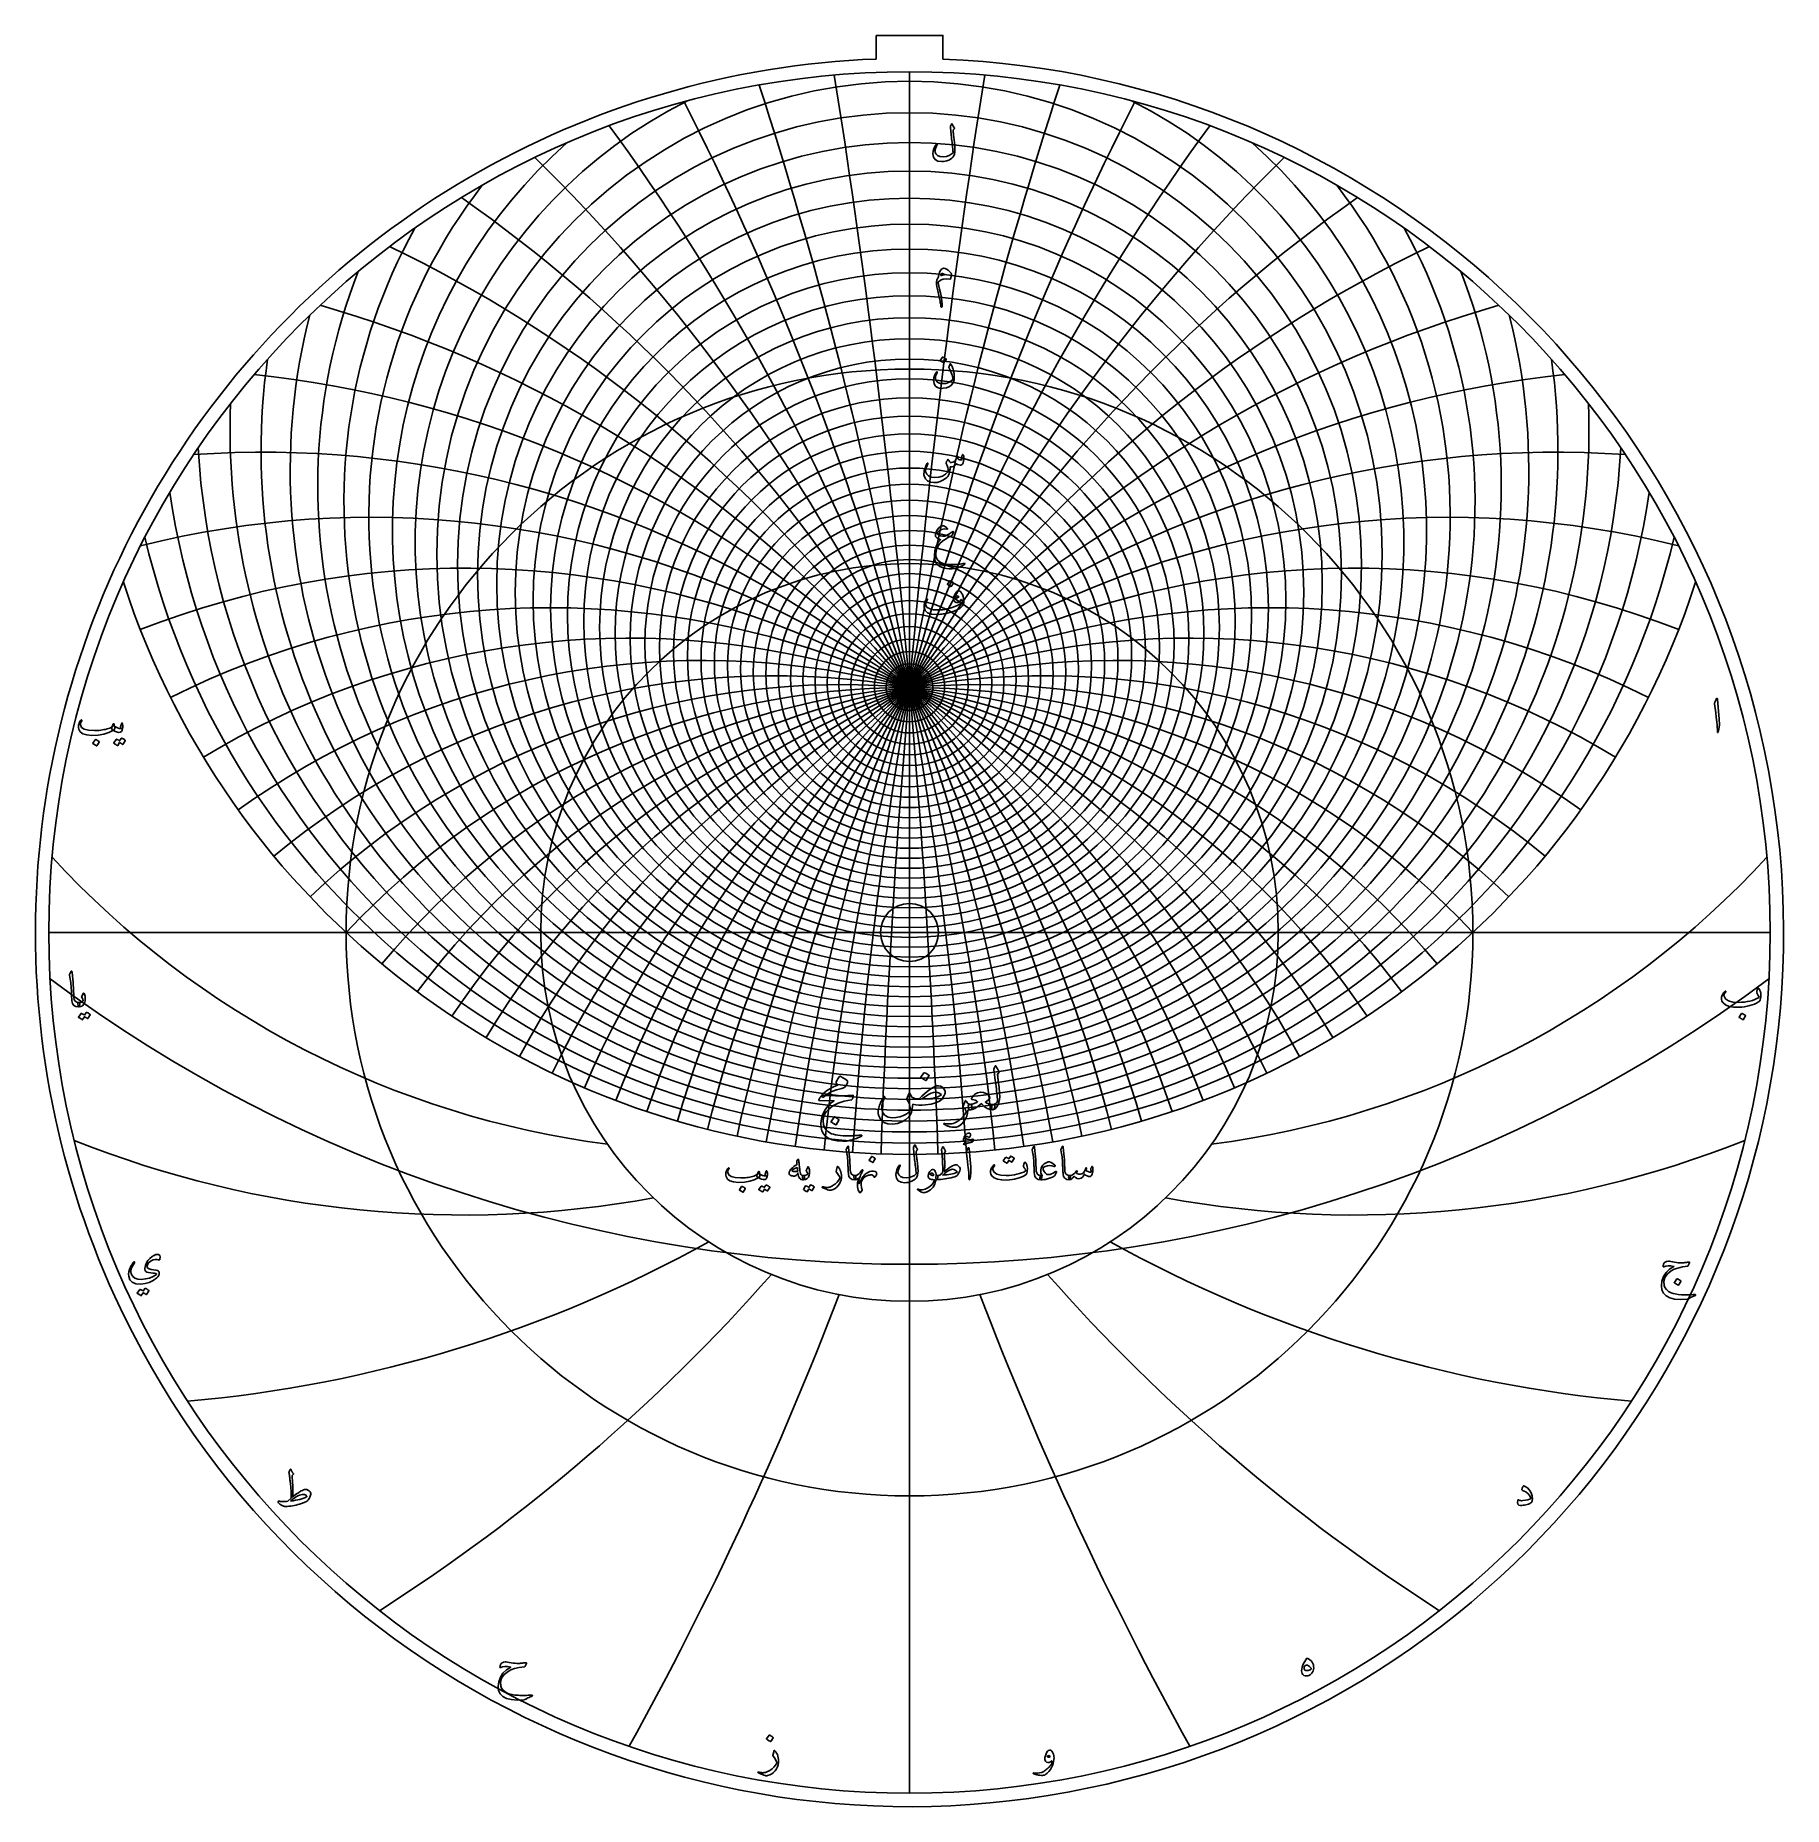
# Model space of a CAD drawing. Header units: millimetres. Extents: x -137 to 137, y -137 to 141.
import ezdxf

# ---------------------------------------------------------------- set-up
doc = ezdxf.new("R2010")
doc.units = ezdxf.units.MM
for name, color, linetype in [('CUT_INNER', 6, 'Continuous'), ('CUT_OUTER', 1, 'Continuous'), ('ENGRAVE', 7, 'Continuous'), ('ENGRAVE_FINE', 8, 'Continuous'), ('TEXT', 5, 'Continuous')]:
    doc.layers.add(name, color=color, linetype=linetype)

msp = doc.modelspace()

# ---------------------------------------------------------------- linework, layer by layer
at = {"layer": 'CUT_INNER'}
msp.add_circle((0, 0), 4.55, dxfattribs=at)
at = {"layer": 'CUT_OUTER'}
for points in [[(-5.25, 140.7), (5.25, 140.7), (5.25, 137)], [(-5.25, 137), (-5.25, 140.7)]]:
    msp.add_lwpolyline(points, dxfattribs=at)
for start, end in [(92.1943, 204.6095), (204.6093, 87.8054)]:
    msp.add_arc((0, 0), 137.1, start, end, dxfattribs=at)
at = {"layer": 'ENGRAVE'}
for points in [[(0, -135), (0, 135)], [(-135, 0), (135, 0)], [(0, -135), (0, -57.85)]]:
    msp.add_lwpolyline(points, dxfattribs=at)
for centre, radius in [((0, 0), 135), ((0, 54.68), 64.75), ((0, 48.78), 51.1), ((0, 0), 88.37), ((0, 44.63), 39.23), ((0, 41.75), 28.54), ((0, 39.85), 18.64), ((0, 0), 57.85), ((0, 38.77), 9.21), ((0, 38.42), 1.8)]:
    msp.add_circle(centre, radius, dxfattribs=at)
for centre, radius, start, end in [((0, 63.11), 81.09, 131.5057, 48.4943), ((0, 75.53), 101.71, 171.8618, 8.1382), ((0, 94.76), 129.57, 197.8921, 342.1079), ((0, -82.41), 120.83, 43, 137), ((0, -82.41), 120.83, 43, 137), ((-29.17, 108.85), 143.21, 222.6599, 262.6961), ((29.17, 108.85), 143.21, 277.3039, 317.3401), ((-69.92, 121.1), 165.42, 248.3299, 280.3588), ((69.92, 121.1), 165.42, 259.6412, 291.6701), ((-131.08, 131.08), 205.37, 274.9861, 299.0078), ((131.08, 131.08), 205.37, 240.9922, 265.0139), ((-239.84, 138.47), 290.7, 302.621, 318.6355), ((239.84, 138.47), 290.7, 221.3645, 237.379), ((-533.7, 143), 559.55, 331.0735, 339.0807), ((533.7, 143), 559.55, 200.9193, 208.9265)]:
    msp.add_arc(centre, radius, start, end, dxfattribs=at)
at = {"layer": 'ENGRAVE_FINE'}
for centre, radius in [((0, 59.36), 74.15), ((0, 57.69), 70.89), ((0, 56.13), 67.76), ((0, 53.33), 61.84), ((0, 52.07), 59.03), ((0, 50.9), 56.3), ((0, 49.8), 53.66), ((0, 47.83), 48.6), ((0, 46.95), 46.18), ((0, 46.12), 43.81), ((0, 45.35), 41.49), ((0, 43.97), 37.01), ((0, 43.35), 34.84), ((0, 42.77), 32.7), ((0, 42.24), 30.61), ((0, 41.3), 26.51), ((0, 40.88), 24.51), ((0, 40.51), 22.53), ((0, 40.16), 20.57), ((0, 39.58), 16.72), ((0, 39.33), 14.82), ((0, 39.11), 12.94), ((0, 38.93), 11.07), ((0, 38.65), 7.35), ((0, 38.55), 5.51), ((0, 38.48), 3.67), ((0, 38.44), 1.83)]:
    msp.add_circle(centre, radius, dxfattribs=at)
for centre, radius, start, end in [((-1381.09, -82.41), 1386.37, 1.97061, 9.00057), ((-1381.09, -82.41), 1386.37, 1.97061, 9.00057), ((1381.09, -82.41), 1386.37, 170.99943, 178.02939), ((1381.09, -82.41), 1386.37, 170.99943, 178.02939), ((-685.26, -82.41), 695.83, 3.94757, 18.02646), ((-685.26, -82.41), 695.83, 3.94757, 18.02646), ((685.26, -82.41), 695.83, 161.97354, 176.05243), ((685.26, -82.41), 695.83, 161.97354, 176.05243), ((0, 61.17), 77.55, 116.762, 63.238), ((-450.94, -82.41), 466.85, 5.9373, 27.103), ((-450.94, -82.41), 466.85, 5.9373, 27.103), ((450.94, -82.41), 466.85, 152.897, 174.0627), ((450.94, -82.41), 466.85, 152.897, 174.0627), ((-331.98, -82.41), 353.28, 7.9464, 36.2552), ((-331.98, -82.41), 353.28, 7.9464, 36.2552), ((331.98, -82.41), 353.28, 143.7448, 172.0536), ((331.98, -82.41), 353.28, 143.7448, 172.0536), ((-259.12, -82.41), 285.91, 9.9817, 45.5076), ((-259.12, -82.41), 285.91, 9.9817, 45.5076), ((259.12, -82.41), 285.91, 134.4924, 170.0183), ((259.12, -82.41), 285.91, 134.4924, 170.0183), ((0, 65.22), 84.81, 142.1984, 37.8016), ((-209.28, -82.41), 241.66, 12.0503, 54.8837), ((-209.28, -82.41), 241.66, 12.0503, 54.8837), ((209.28, -82.41), 241.66, 125.1163, 167.9497), ((209.28, -82.41), 241.66, 125.1163, 167.9497), ((0, 67.49), 88.7, 151.0151, 28.9849), ((-172.56, -82.41), 210.66, 14.1597, 64.4044), ((-172.56, -82.41), 210.66, 14.1597, 64.4044), ((172.56, -82.41), 210.66, 115.5956, 165.8403), ((172.56, -82.41), 210.66, 115.5956, 165.8403), ((0, 69.95), 92.81, 158.6874, 21.3126), ((-144, -82.41), 187.98, 16.318, 74.0865), ((-144, -82.41), 187.98, 16.318, 74.0865), ((144, -82.41), 187.98, 105.9135, 163.682), ((144, -82.41), 187.98, 105.9135, 163.682), ((0, 72.62), 97.13, 165.5686, 14.4314), ((-120.83, -82.41), 170.88, 18.5338, 83.9394), ((-120.83, -82.41), 170.88, 18.5338, 83.9394), ((120.83, -82.41), 170.88, 96.0606, 161.4662), ((120.83, -82.41), 170.88, 96.0606, 161.4662), ((0, 78.7), 106.57, 177.6965, 2.3035), ((-101.39, -82.41), 157.73, 20.8165, 93.9606), ((-101.39, -82.41), 157.73, 20.8165, 93.9606), ((0, 82.17), 111.74, 183.1609, 356.8391), ((101.39, -82.41), 157.73, 86.0394, 159.1835), ((101.39, -82.41), 157.73, 86.0394, 159.1835), ((0, 85.97), 117.26, 188.3186, 351.6814), ((-84.61, -82.41), 147.51, 23.1765, 104.1298), ((-84.61, -82.41), 147.51, 23.1765, 104.1298), ((84.61, -82.41), 147.51, 75.8702, 156.8235), ((84.61, -82.41), 147.51, 75.8702, 156.8235), ((0, 90.15), 123.19, 193.2168, 346.7832), ((-69.76, -82.41), 139.52, 25.625, 111.3907), ((-69.76, -82.41), 139.52, 25.625, 111.3907), ((69.76, -82.41), 139.52, 68.6093, 154.375), ((69.76, -82.41), 139.52, 68.6093, 154.375), ((-56.34, -82.41), 133.32, 28.1748, 116.5417), ((-56.34, -82.41), 133.32, 28.1748, 116.5417), ((56.34, -82.41), 133.32, 63.4583, 151.8252), ((56.34, -82.41), 133.32, 63.4583, 151.8252), ((-43.98, -82.41), 128.58, 30.8397, 121.2791), ((-43.98, -82.41), 128.58, 30.8397, 121.2791), ((43.98, -82.41), 128.58, 58.7209, 149.1603), ((43.98, -82.41), 128.58, 58.7209, 149.1603), ((-32.38, -82.41), 125.09, 33.6357, 125.6522), ((-32.38, -82.41), 125.09, 33.6357, 125.6522), ((32.38, -82.41), 125.09, 54.3478, 146.3643), ((32.38, -82.41), 125.09, 54.3478, 146.3643), ((-21.31, -82.41), 122.69, 36.5806, 129.7051), ((-21.31, -82.41), 122.69, 36.5806, 129.7051), ((21.31, -82.41), 122.69, 50.2949, 143.4194), ((21.31, -82.41), 122.69, 50.2949, 143.4194), ((-10.57, -82.41), 121.29, 39.6943, 133.4764), ((-10.57, -82.41), 121.29, 39.6943, 133.4764), ((10.57, -82.41), 121.29, 46.5236, 140.3057), ((10.57, -82.41), 121.29, 46.5236, 140.3057), ((0, 173.28), 225.33, 233.2557, 306.7443)]:
    msp.add_arc(centre, radius, start, end, dxfattribs=at)
at = {"layer": 'TEXT'}
for points in [[(6.57, 126.77), (6.58, 126.8), (6.6, 126.81), (6.62, 126.82), (6.64, 126.83), (6.67, 126.82), (6.69, 126.81), (6.7, 126.79), (6.72, 126.76), (6.78, 126.59), (6.86, 126.45), (6.93, 126.33), (7.01, 126.23), (7.04, 126.19), (7.05, 126.15), (7.04, 126.11), (7.01, 126.06), (6.99, 126.03), (6.97, 126.01), (6.96, 125.98), (6.94, 125.96), (6.93, 125.94), (6.92, 125.92), (6.9, 125.9), (6.89, 125.89), (6.87, 125.86), (6.86, 125.83), (6.85, 125.79), (6.85, 125.74), (6.86, 125.62), (6.87, 125.48), (6.88, 125.33), (6.9, 125.17), (6.92, 125), (6.94, 124.82), (6.96, 124.63), (6.99, 124.42), (7.01, 124.22), (7.04, 124.03), (7.06, 123.85), (7.08, 123.68), (7.09, 123.52), (7.1, 123.38), (7.12, 123.25), (7.12, 123.12), (7.13, 122.76), (7.1, 122.42), (7.04, 122.1), (6.93, 121.8), (6.82, 121.62), (6.66, 121.45), (6.44, 121.3), (6.17, 121.16), (5.87, 121.05), (5.59, 120.97), (5.32, 120.92), (5.08, 120.91), (4.46, 120.99), (4.02, 121.23), (3.76, 121.6), (3.67, 122.13), (3.7, 122.52), (3.8, 122.9), (3.98, 123.28), (4.22, 123.65), (4.24, 123.67), (4.26, 123.68), (4.28, 123.69), (4.3, 123.68), (4.32, 123.67), (4.34, 123.66), (4.35, 123.65), (4.36, 123.63), (4.36, 123.61), (4.36, 123.58), (4.36, 123.56), (4.34, 123.54), (4.18, 123.21), (4.06, 122.94), (4, 122.71), (3.99, 122.53), (4.11, 122.14), (4.37, 121.87), (4.77, 121.72), (5.32, 121.68), (5.81, 121.73), (6.22, 121.86), (6.56, 122.05), (6.83, 122.31), (6.83, 122.44), (6.82, 122.59), (6.8, 122.76), (6.79, 122.95), (6.76, 123.16), (6.74, 123.39), (6.7, 123.65), (6.67, 123.93), (6.63, 124.22), (6.6, 124.5), (6.57, 124.78), (6.54, 125.05), (6.51, 125.32), (6.48, 125.59), (6.46, 125.85), (6.44, 126.11), (6.41, 126.35), (6.41, 126.38), (6.42, 126.41), (6.42, 126.43), (6.43, 126.46)], [(4.51, 102.75), (4.53, 102.86), (4.56, 102.98), (4.58, 103.09), (4.61, 103.21), (4.65, 103.32), (4.68, 103.43), (4.73, 103.54), (4.78, 103.65), (4.88, 103.84), (4.99, 103.99), (5.11, 104.1), (5.23, 104.16), (5.41, 104.19), (5.6, 104.16), (5.82, 104.05), (6.05, 103.88), (6.12, 103.83), (6.18, 103.77), (6.24, 103.71), (6.3, 103.65), (6.36, 103.59), (6.41, 103.52), (6.47, 103.45), (6.53, 103.39), (6.55, 103.35), (6.57, 103.31), (6.58, 103.27), (6.58, 103.23), (6.56, 103.09), (6.54, 102.95), (6.51, 102.84), (6.5, 102.74), (6.48, 102.65), (6.47, 102.59), (6.45, 102.54), (6.45, 102.52), (6.42, 102.48), (6.4, 102.46), (6.36, 102.45), (6.32, 102.46), (5.76, 102.54), (5.27, 102.49), (4.86, 102.32), (4.51, 102.02), (4.49, 101.99), (4.48, 101.95), (4.47, 101.91), (4.48, 101.88), (4.61, 101.39), (4.73, 100.88), (4.85, 100.35), (4.96, 99.8), (5.08, 99.06), (5.14, 98.53), (5.11, 98.21), (5.02, 98.09), (4.98, 98.1), (4.94, 98.13), (4.92, 98.19), (4.91, 98.28), (4.89, 98.45), (4.86, 98.64), (4.83, 98.83), (4.8, 99.03), (4.76, 99.24), (4.71, 99.45), (4.66, 99.67), (4.6, 99.9), (4.42, 100.65), (4.29, 101.25), (4.23, 101.69), (4.23, 101.98), (4.25, 102.11), (4.28, 102.23), (4.31, 102.35), (4.34, 102.45), (4.38, 102.54), (4.42, 102.62), (4.47, 102.69), (4.51, 102.75)], [(4.89, 103.02), (4.96, 103.04), (5.03, 103.07), (5.1, 103.09), (5.18, 103.11), (5.26, 103.13), (5.35, 103.15), (5.43, 103.16), (5.52, 103.18), (5.4, 103.27), (5.29, 103.33), (5.2, 103.36), (5.12, 103.36), (5.04, 103.31), (4.97, 103.24), (4.92, 103.14), (4.89, 103.02)], [(6.5, 89.15), (6.56, 89.03), (6.62, 88.9), (6.68, 88.76), (6.74, 88.63), (6.79, 88.48), (6.84, 88.33), (6.88, 88.17), (6.92, 88), (6.96, 87.84), (6.99, 87.67), (7.01, 87.51), (7.02, 87.34), (7.02, 87.18), (7.02, 87.02), (7, 86.86), (6.98, 86.7), (6.95, 86.53), (6.9, 86.38), (6.84, 86.24), (6.76, 86.11), (6.51, 85.81), (6.19, 85.59), (5.78, 85.43), (5.29, 85.35), (4.94, 85.34), (4.63, 85.38), (4.37, 85.49), (4.14, 85.64), (3.98, 85.84), (3.86, 86.08), (3.8, 86.35), (3.79, 86.66), (3.83, 86.98), (3.92, 87.29), (4.05, 87.59), (4.23, 87.88), (4.26, 87.91), (4.29, 87.93), (4.31, 87.93), (4.34, 87.92), (4.36, 87.9), (4.37, 87.87), (4.36, 87.83), (4.33, 87.78), (4.15, 87.42), (4.06, 87.09), (4.07, 86.8), (4.16, 86.55), (4.33, 86.35), (4.57, 86.2), (4.88, 86.11), (5.25, 86.09), (5.71, 86.13), (6.12, 86.25), (6.48, 86.45), (6.79, 86.72), (6.79, 86.73), (6.8, 86.74), (6.8, 86.76), (6.8, 86.78), (6.79, 86.96), (6.75, 87.18), (6.69, 87.42), (6.59, 87.69), (6.54, 87.83), (6.49, 87.95), (6.44, 88.07), (6.39, 88.18), (6.34, 88.28), (6.29, 88.37), (6.25, 88.44), (6.21, 88.51), (6.18, 88.54), (6.17, 88.58), (6.17, 88.61), (6.18, 88.63), (6.39, 89.17), (6.41, 89.2), (6.44, 89.21), (6.47, 89.19), (6.5, 89.15)], [(5.16, 90.24), (5.17, 90.25), (5.18, 90.25), (5.2, 90.25), (5.22, 90.25), (5.36, 90.19), (5.49, 90.12), (5.62, 90.04), (5.73, 89.95), (5.75, 89.93), (5.75, 89.92), (5.75, 89.9), (5.74, 89.89), (5.4, 89.34), (5.39, 89.32), (5.37, 89.32), (5.35, 89.33), (5.33, 89.34), (5.31, 89.36), (5.27, 89.38), (5.23, 89.41), (5.17, 89.45), (5.11, 89.49), (5.02, 89.54), (4.93, 89.6), (4.82, 89.66), (4.8, 89.67), (4.8, 89.69), (4.8, 89.7), (4.8, 89.71)], [(8.28, 74.88), (8.29, 74.91), (8.31, 74.93), (8.33, 74.95), (8.35, 74.95), (8.38, 74.95), (8.41, 74.94), (8.43, 74.92), (8.45, 74.89), (8.49, 74.8), (8.52, 74.69), (8.54, 74.55), (8.54, 74.4), (8.53, 74.14), (8.48, 73.9), (8.4, 73.67), (8.29, 73.45), (8.25, 73.4), (8.21, 73.36), (8.16, 73.33), (8.11, 73.32), (7.94, 73.31), (7.75, 73.34), (7.54, 73.41), (7.32, 73.53), (7.14, 73.28), (6.92, 73.11), (6.67, 73.02), (6.39, 73.03), (6.38, 72.87), (6.36, 72.73), (6.35, 72.58), (6.33, 72.45), (6.3, 72.32), (6.27, 72.19), (6.24, 72.07), (6.2, 71.95), (6.11, 71.74), (5.99, 71.54), (5.84, 71.36), (5.66, 71.2), (5.24, 70.92), (4.79, 70.72), (4.32, 70.6), (3.83, 70.57), (3.27, 70.65), (2.83, 70.85), (2.5, 71.17), (2.29, 71.61), (2.27, 71.77), (2.26, 71.96), (2.28, 72.18), (2.32, 72.42), (2.39, 72.69), (2.49, 72.98), (2.61, 73.27), (2.77, 73.57), (2.78, 73.59), (2.79, 73.6), (2.81, 73.61), (2.83, 73.61), (2.85, 73.61), (2.87, 73.61), (2.88, 73.6), (2.9, 73.59), (2.9, 73.57), (2.91, 73.55), (2.9, 73.53), (2.9, 73.51), (2.7, 73.1), (2.58, 72.77), (2.52, 72.51), (2.53, 72.32), (2.72, 71.91), (3, 71.61), (3.4, 71.42), (3.9, 71.34), (4.6, 71.39), (5.19, 71.56), (5.67, 71.87), (6.05, 72.31), (6.04, 72.61), (6, 72.91), (5.9, 73.24), (5.76, 73.58), (5.75, 73.61), (5.74, 73.64), (5.73, 73.67), (5.74, 73.69), (5.78, 73.77), (5.82, 73.85), (5.85, 73.92), (5.89, 73.99), (5.92, 74.05), (5.95, 74.1), (5.98, 74.15), (6, 74.19), (6.02, 74.2), (6.03, 74.21), (6.05, 74.21), (6.07, 74.19), (6.08, 74.18), (6.09, 74.17), (6.11, 74.15), (6.13, 74.12), (6.15, 74.09), (6.17, 74.05), (6.2, 74.01), (6.23, 73.96), (6.28, 73.87), (6.33, 73.8), (6.37, 73.76), (6.4, 73.74), (6.59, 73.73), (6.78, 73.76), (6.97, 73.84), (7.16, 73.97), (7.22, 74.06), (7.29, 74.19), (7.36, 74.39), (7.42, 74.64), (7.43, 74.66), (7.44, 74.68), (7.46, 74.7), (7.48, 74.71), (7.5, 74.72), (7.52, 74.72), (7.54, 74.72), (7.56, 74.71), (7.59, 74.66), (7.6, 74.58), (7.59, 74.45), (7.57, 74.29), (7.72, 74.2), (7.87, 74.14), (8.04, 74.11), (8.22, 74.11), (8.21, 74.17), (8.21, 74.21), (8.2, 74.24), (8.18, 74.27), (8.16, 74.29), (8.15, 74.31), (8.15, 74.33), (8.15, 74.35)], [(5.02, 63.77), (5.13, 63.8), (5.25, 63.8), (5.39, 63.77), (5.53, 63.7), (5.6, 63.66), (5.67, 63.61), (5.73, 63.57), (5.79, 63.52), (5.84, 63.48), (5.88, 63.43), (5.92, 63.39), (5.95, 63.34), (5.97, 63.3), (5.96, 63.27), (5.93, 63.26), (5.86, 63.27), (5.42, 63.3), (5.02, 63.21), (4.65, 62.99), (4.31, 62.65), (4.3, 62.62), (4.3, 62.6), (4.31, 62.58), (4.33, 62.55), (4.6, 62.35), (4.88, 62.22), (5.19, 62.16), (5.52, 62.16), (5.58, 62.17), (5.66, 62.2), (5.75, 62.25), (5.86, 62.31), (6.07, 62.43), (6.25, 62.54), (6.4, 62.63), (6.53, 62.71), (6.64, 62.78), (6.72, 62.83), (6.79, 62.86), (6.82, 62.89), (6.88, 62.9), (6.9, 62.89), (6.91, 62.84), (6.89, 62.76), (6.81, 62.56), (6.74, 62.4), (6.68, 62.3), (6.63, 62.26), (6.48, 62.18), (6.33, 62.1), (6.16, 62.01), (5.98, 61.9), (5.8, 61.79), (5.61, 61.66), (5.41, 61.52), (5.2, 61.37), (4.78, 61), (4.46, 60.56), (4.24, 60.06), (4.12, 59.49), (4.12, 59.18), (4.17, 58.89), (4.27, 58.63), (4.43, 58.39), (4.82, 58.06), (5.4, 57.84), (6.17, 57.72), (7.12, 57.7), (7.27, 57.71), (7.43, 57.73), (7.6, 57.74), (7.78, 57.76), (7.97, 57.79), (8.17, 57.81), (8.38, 57.85), (8.61, 57.89), (8.65, 57.89), (8.68, 57.89), (8.69, 57.88), (8.7, 57.86), (8.67, 57.79), (8.52, 57.68), (8.27, 57.53), (7.91, 57.34), (7.69, 57.24), (7.5, 57.16), (7.34, 57.11), (7.2, 57.09), (6.69, 57.05), (6.23, 57.04), (5.81, 57.07), (5.44, 57.13), (4.75, 57.39), (4.26, 57.8), (3.98, 58.37), (3.9, 59.1), (3.99, 59.86), (4.18, 60.53), (4.47, 61.11), (4.88, 61.6), (4.62, 61.72), (4.4, 61.84), (4.24, 61.96), (4.12, 62.08), (4.09, 62.13), (4.07, 62.18), (4.06, 62.24), (4.06, 62.31), (4.08, 62.48), (4.12, 62.64), (4.17, 62.79), (4.24, 62.93), (4.41, 63.22), (4.6, 63.45), (4.8, 63.64), (5.02, 63.77)], [(7.61, 53.59), (7.75, 53.6), (7.9, 53.54), (8.04, 53.42), (8.18, 53.23), (8.31, 52.99), (8.41, 52.7), (8.47, 52.36), (8.51, 51.97), (8.51, 51.83), (8.5, 51.7), (8.48, 51.58), (8.44, 51.47), (8.31, 51.25), (8.12, 51.04), (7.87, 50.84), (7.54, 50.65), (7.36, 50.56), (7.18, 50.48), (6.98, 50.4), (6.79, 50.33), (6.58, 50.26), (6.37, 50.19), (6.15, 50.14), (5.93, 50.08), (5.7, 50.04), (5.48, 49.99), (5.26, 49.96), (5.05, 49.93), (4.84, 49.9), (4.64, 49.89), (4.44, 49.88), (4.25, 49.87), (3.44, 49.94), (2.84, 50.15), (2.46, 50.51), (2.3, 51.01), (2.29, 51.13), (2.3, 51.26), (2.32, 51.41), (2.35, 51.58), (2.4, 51.76), (2.47, 51.94), (2.55, 52.11), (2.66, 52.28), (2.68, 52.29), (2.69, 52.31), (2.72, 52.32), (2.74, 52.32), (2.76, 52.32), (2.78, 52.31), (2.8, 52.29), (2.81, 52.27), (2.81, 52.24), (2.81, 52.22), (2.8, 52.2), (2.79, 52.18), (2.59, 51.8), (2.53, 51.47), (2.59, 51.19), (2.79, 50.98), (3.22, 50.75), (3.77, 50.62), (4.42, 50.58), (5.18, 50.63), (5.51, 50.68), (5.85, 50.74), (6.18, 50.82), (6.52, 50.92), (6.85, 51.03), (7.19, 51.16), (7.52, 51.31), (7.86, 51.47), (8.03, 51.57), (8.17, 51.68), (8.26, 51.8), (8.31, 51.93), (8.28, 52.01), (8.24, 52.09), (8.19, 52.17), (8.12, 52.23), (8.11, 52.23), (8.1, 52.23), (8.09, 52.22), (8.07, 52.2), (7.97, 52.03), (7.85, 51.9), (7.72, 51.82), (7.58, 51.77), (7.32, 51.77), (7.12, 51.85), (6.98, 52), (6.9, 52.24), (6.9, 52.45), (6.97, 52.7), (7.11, 53), (7.31, 53.35), (7.38, 53.44), (7.45, 53.5), (7.53, 53.55), (7.61, 53.59)], [(6.33, 55.14), (6.33, 55.15), (6.35, 55.16), (6.36, 55.16), (6.38, 55.16), (6.52, 55.1), (6.66, 55.03), (6.78, 54.95), (6.9, 54.85), (6.91, 54.84), (6.92, 54.82), (6.91, 54.81), (6.91, 54.79), (6.56, 54.24), (6.55, 54.23), (6.54, 54.23), (6.52, 54.23), (6.49, 54.25), (6.47, 54.26), (6.44, 54.29), (6.4, 54.31), (6.34, 54.35), (6.27, 54.39), (6.19, 54.45), (6.09, 54.5), (5.98, 54.57), (5.97, 54.58), (5.96, 54.59), (5.96, 54.6), (5.97, 54.61)], [(7.69, 52.57), (7.72, 52.6), (7.72, 52.63), (7.71, 52.66), (7.68, 52.7), (7.56, 52.77), (7.45, 52.79), (7.36, 52.75), (7.28, 52.65), (7.27, 52.62), (7.26, 52.59), (7.27, 52.57), (7.28, 52.55), (7.39, 52.49), (7.49, 52.47), (7.59, 52.49), (7.69, 52.57)], [(126.52, 36.55), (126.59, 36.7), (126.65, 36.75), (126.7, 36.7), (126.73, 36.57), (126.9, 34.67), (127.01, 33.51), (127.03, 32.58), (126.97, 31.88), (126.83, 31.42), (126.81, 31.38), (126.79, 31.36), (126.77, 31.36), (126.75, 31.37), (126.74, 31.4), (126.73, 31.43), (126.72, 31.46), (126.72, 31.5), (126.72, 31.84), (126.7, 32.2), (126.67, 32.57), (126.63, 32.97), (126.61, 33.07), (126.58, 33.35), (126.53, 33.81), (126.46, 34.44), (126.29, 35.84), (126.29, 35.91), (126.29, 35.98), (126.3, 36.05), (126.32, 36.1)], [(-124.77, 32.39), (-124.77, 32.38), (-124.76, 32.38), (-124.75, 32.38), (-124.75, 32.37), (-124.74, 32.37), (-124.74, 32.36), (-124.73, 32.36), (-124.72, 32.35), (-124.66, 32.28), (-124.63, 32.17), (-124.65, 32.04), (-124.7, 31.87), (-124.74, 31.77), (-124.79, 31.7), (-124.84, 31.68), (-124.89, 31.69), (-124.92, 31.7), (-124.94, 31.71), (-124.95, 31.71), (-124.97, 31.7), (-125.6, 31.35), (-126.36, 31.11), (-127.24, 30.96), (-128.25, 30.92), (-129.06, 30.99), (-129.68, 31.18), (-130.09, 31.48), (-130.31, 31.9), (-130.34, 32.1), (-130.35, 32.29), (-130.33, 32.49), (-130.29, 32.69), (-130.23, 32.86), (-130.15, 33.02), (-130.06, 33.17), (-129.95, 33.3), (-129.93, 33.32), (-129.91, 33.33), (-129.89, 33.33), (-129.87, 33.33), (-129.85, 33.32), (-129.83, 33.31), (-129.82, 33.3), (-129.81, 33.28), (-129.8, 33.26), (-129.81, 33.24), (-129.81, 33.21), (-129.83, 33.18), (-129.94, 33.02), (-130.02, 32.86), (-130.05, 32.7), (-130.05, 32.55), (-129.86, 32.17), (-129.44, 31.89), (-128.76, 31.73), (-127.85, 31.67), (-127.6, 31.67), (-127.35, 31.68), (-127.1, 31.7), (-126.85, 31.73), (-126.6, 31.76), (-126.35, 31.81), (-126.11, 31.86), (-125.87, 31.92), (-125.64, 31.98), (-125.45, 32.05), (-125.31, 32.11), (-125.2, 32.18), (-125.16, 32.21), (-125.12, 32.26), (-125.09, 32.31), (-125.06, 32.36), (-125.03, 32.43), (-125, 32.5), (-124.97, 32.58), (-124.95, 32.66), (-124.93, 32.68), (-124.92, 32.7), (-124.9, 32.72), (-124.87, 32.74), (-124.84, 32.74), (-124.81, 32.74), (-124.78, 32.73), (-124.76, 32.71), (-124.74, 32.69), (-124.73, 32.65), (-124.72, 32.62), (-124.73, 32.57)], [(-125.01, 31.77), (-125.09, 31.85), (-125.13, 31.95), (-125.14, 32.07), (-125.1, 32.21), (-125.02, 32.34), (-124.94, 32.41), (-124.88, 32.44), (-124.81, 32.42), (-124.52, 32.23), (-124.23, 32.09), (-123.94, 32.01), (-123.65, 31.99), (-123.64, 31.99), (-123.63, 32), (-123.63, 32.01), (-123.63, 32.02), (-123.64, 32.05), (-123.66, 32.09), (-123.69, 32.14), (-123.75, 32.2), (-123.75, 32.22), (-123.76, 32.24), (-123.76, 32.26), (-123.76, 32.28), (-123.57, 32.81), (-123.57, 32.83), (-123.56, 32.85), (-123.54, 32.86), (-123.53, 32.86), (-123.51, 32.86), (-123.5, 32.85), (-123.49, 32.84), (-123.48, 32.82), (-123.42, 32.65), (-123.39, 32.47), (-123.38, 32.3), (-123.39, 32.13), (-123.43, 31.92), (-123.48, 31.75), (-123.54, 31.61), (-123.62, 31.52), (-123.68, 31.47), (-123.74, 31.43), (-123.79, 31.41), (-123.83, 31.4), (-124.09, 31.39), (-124.37, 31.45), (-124.68, 31.58), (-125.01, 31.77)], [(-127.71, 30.24), (-127.7, 30.24), (-127.69, 30.25), (-127.67, 30.25), (-127.65, 30.25), (-127.5, 30.19), (-127.35, 30.12), (-127.22, 30.03), (-127.1, 29.93), (-127.09, 29.91), (-127.08, 29.89), (-127.08, 29.88), (-127.09, 29.86), (-127.45, 29.28), (-127.47, 29.26), (-127.48, 29.26), (-127.51, 29.27), (-127.53, 29.28), (-127.55, 29.3), (-127.59, 29.32), (-127.63, 29.35), (-127.69, 29.39), (-127.77, 29.44), (-127.85, 29.49), (-127.96, 29.55), (-128.07, 29.62), (-128.09, 29.64), (-128.1, 29.65), (-128.1, 29.66), (-128.09, 29.67)], [(-123.63, 30.45), (-123.62, 30.46), (-123.61, 30.47), (-123.59, 30.47), (-123.57, 30.47), (-123.49, 30.44), (-123.42, 30.41), (-123.35, 30.37), (-123.28, 30.34), (-123.21, 30.3), (-123.14, 30.25), (-123.08, 30.2), (-123.02, 30.15), (-123.01, 30.13), (-123, 30.12), (-123, 30.1), (-123.01, 30.08), (-123.38, 29.49), (-123.39, 29.48), (-123.41, 29.48), (-123.43, 29.49), (-123.45, 29.51), (-123.47, 29.52), (-123.5, 29.54), (-123.53, 29.57), (-123.58, 29.6), (-123.64, 29.63), (-123.71, 29.67), (-123.8, 29.72), (-123.89, 29.78), (-124.19, 29.32), (-124.2, 29.31), (-124.22, 29.3), (-124.24, 29.31), (-124.26, 29.33), (-124.29, 29.34), (-124.32, 29.37), (-124.37, 29.4), (-124.43, 29.44), (-124.5, 29.48), (-124.59, 29.54), (-124.69, 29.6), (-124.81, 29.67), (-124.82, 29.68), (-124.82, 29.69), (-124.82, 29.7), (-124.81, 29.72), (-124.43, 30.28), (-124.42, 30.29), (-124.41, 30.3), (-124.39, 30.3), (-124.37, 30.3), (-124.31, 30.28), (-124.24, 30.25), (-124.18, 30.22), (-124.12, 30.19), (-124.07, 30.16), (-124.01, 30.12), (-123.96, 30.08), (-123.91, 30.04)], [(-131.47, -6.09), (-131.46, -6.07), (-131.44, -6.06), (-131.43, -6.05), (-131.42, -6.05), (-131.4, -6.06), (-131.38, -6.09), (-131.37, -6.14), (-131.36, -6.21), (-131.29, -6.79), (-131.24, -7.32), (-131.2, -7.82), (-131.17, -8.26), (-131.15, -8.65), (-131.13, -8.99), (-131.12, -9.29), (-131.1, -9.56), (-131.09, -9.78), (-131.08, -9.96), (-131.07, -10.11), (-131.07, -10.21), (-131, -10.53), (-130.85, -10.76), (-130.61, -10.91), (-130.3, -10.97), (-130.21, -11), (-130.15, -11.05), (-130.13, -11.13), (-130.13, -11.25), (-130.17, -11.43), (-130.21, -11.56), (-130.25, -11.64), (-130.3, -11.67), (-130.74, -11.61), (-131.07, -11.43), (-131.29, -11.14), (-131.38, -10.72), (-131.39, -10.53), (-131.41, -10.33), (-131.42, -10.13), (-131.43, -9.93), (-131.44, -9.73), (-131.45, -9.53), (-131.46, -9.33), (-131.46, -9.13), (-131.48, -8.75), (-131.5, -8.4), (-131.53, -8.09), (-131.56, -7.83), (-131.6, -7.57), (-131.64, -7.29), (-131.69, -7), (-131.74, -6.69), (-131.75, -6.64), (-131.75, -6.58), (-131.74, -6.54), (-131.72, -6.5)], [(-129.83, -10.04), (-129.61, -9.56), (-129.58, -9.5), (-129.55, -9.48), (-129.51, -9.5), (-129.47, -9.55), (-129.41, -9.69), (-129.35, -9.85), (-129.31, -10.01), (-129.29, -10.17), (-129.28, -10.34), (-129.29, -10.52), (-129.32, -10.71), (-129.36, -10.91), (-129.49, -11.24), (-129.69, -11.48), (-129.96, -11.62), (-130.3, -11.67), (-130.33, -11.64), (-130.37, -11.57), (-130.42, -11.45), (-130.46, -11.27), (-130.47, -11.18), (-130.47, -11.11), (-130.45, -11.05), (-130.42, -11), (-130.39, -10.99), (-130.37, -10.98), (-130.33, -10.97), (-130.3, -10.97), (-130.08, -10.97), (-129.89, -10.92), (-129.74, -10.84), (-129.61, -10.72), (-129.6, -10.72), (-129.6, -10.7), (-129.6, -10.69), (-129.61, -10.67), (-129.64, -10.56), (-129.68, -10.45), (-129.74, -10.34), (-129.82, -10.22), (-129.84, -10.18), (-129.85, -10.13), (-129.85, -10.08), (-129.83, -10.04)], [(133.22, -8.79), (133.27, -8.85), (133.32, -8.93), (133.36, -9.01), (133.4, -9.09), (133.43, -9.18), (133.46, -9.28), (133.49, -9.38), (133.51, -9.49), (133.54, -9.71), (133.55, -9.93), (133.53, -10.15), (133.5, -10.36), (133.44, -10.55), (133.37, -10.71), (133.29, -10.82), (133.19, -10.9), (132.87, -11.07), (132.53, -11.22), (132.17, -11.35), (131.79, -11.47), (131.4, -11.56), (130.98, -11.64), (130.55, -11.69), (130.09, -11.72), (129.24, -11.71), (128.54, -11.6), (127.99, -11.37), (127.6, -11.03), (127.44, -10.76), (127.36, -10.47), (127.37, -10.17), (127.47, -9.84), (127.51, -9.77), (127.55, -9.7), (127.59, -9.63), (127.64, -9.55), (127.69, -9.48), (127.76, -9.4), (127.82, -9.32), (127.89, -9.24), (127.92, -9.22), (127.94, -9.2), (127.97, -9.2), (127.99, -9.2), (128.01, -9.21), (128.03, -9.22), (128.04, -9.24), (128.05, -9.26), (128.05, -9.28), (128.05, -9.31), (128.04, -9.33), (128.02, -9.35), (127.96, -9.43), (127.9, -9.51), (127.84, -9.59), (127.8, -9.68), (127.77, -9.76), (127.75, -9.84), (127.75, -9.92), (127.76, -10), (128, -10.43), (128.46, -10.74), (129.12, -10.92), (130.01, -10.96), (130.49, -10.95), (130.95, -10.91), (131.39, -10.84), (131.81, -10.76), (132.2, -10.65), (132.57, -10.53), (132.92, -10.38), (133.25, -10.21), (133.22, -10.05), (133.14, -9.87), (133.03, -9.67), (132.88, -9.46), (132.87, -9.44), (132.87, -9.4), (132.88, -9.35), (132.89, -9.28), (132.9, -9.27), (132.9, -9.26), (132.9, -9.26), (132.9, -9.25), (132.93, -9.15), (132.96, -9.04), (133.01, -8.92), (133.07, -8.79), (133.1, -8.75), (133.13, -8.73), (133.17, -8.75), (133.22, -8.79)], [(-129.14, -12.54), (-129.13, -12.53), (-129.12, -12.53), (-129.1, -12.53), (-129.08, -12.53), (-129, -12.56), (-128.93, -12.59), (-128.86, -12.62), (-128.79, -12.66), (-128.72, -12.7), (-128.66, -12.75), (-128.59, -12.79), (-128.53, -12.85), (-128.52, -12.86), (-128.51, -12.88), (-128.51, -12.9), (-128.52, -12.92), (-128.89, -13.5), (-128.9, -13.51), (-128.92, -13.51), (-128.94, -13.5), (-128.96, -13.49), (-128.98, -13.47), (-129.01, -13.45), (-129.05, -13.43), (-129.1, -13.4), (-129.16, -13.36), (-129.23, -13.32), (-129.31, -13.27), (-129.41, -13.22), (-129.7, -13.67), (-129.71, -13.69), (-129.73, -13.69), (-129.75, -13.68), (-129.78, -13.67), (-129.8, -13.65), (-129.83, -13.63), (-129.88, -13.6), (-129.94, -13.56), (-130.01, -13.51), (-130.1, -13.46), (-130.2, -13.4), (-130.32, -13.33), (-130.33, -13.31), (-130.34, -13.3), (-130.33, -13.29), (-130.33, -13.28), (-129.95, -12.71), (-129.94, -12.7), (-129.92, -12.7), (-129.91, -12.7), (-129.89, -12.7), (-129.82, -12.72), (-129.76, -12.74), (-129.7, -12.77), (-129.64, -12.8), (-129.58, -12.84), (-129.53, -12.87), (-129.47, -12.91), (-129.42, -12.95)], [(130.52, -12.73), (130.53, -12.72), (130.54, -12.71), (130.56, -12.71), (130.58, -12.71), (130.73, -12.78), (130.87, -12.85), (131, -12.94), (131.13, -13.04), (131.14, -13.05), (131.15, -13.07), (131.14, -13.09), (131.14, -13.1), (130.77, -13.69), (130.76, -13.7), (130.74, -13.71), (130.72, -13.7), (130.69, -13.68), (130.67, -13.67), (130.64, -13.64), (130.59, -13.61), (130.53, -13.57), (130.46, -13.53), (130.37, -13.47), (130.27, -13.41), (130.15, -13.34), (130.14, -13.33), (130.13, -13.32), (130.13, -13.31), (130.14, -13.29)], [(2.27, -22.01), (2.29, -22), (2.3, -22), (2.33, -21.99), (2.35, -22), (2.54, -22.07), (2.72, -22.16), (2.88, -22.27), (3.04, -22.4), (3.05, -22.42), (3.06, -22.44), (3.06, -22.46), (3.05, -22.48), (2.59, -23.21), (2.58, -23.23), (2.55, -23.24), (2.53, -23.23), (2.5, -23.2), (2.47, -23.19), (2.43, -23.16), (2.37, -23.12), (2.29, -23.07), (2.2, -23.01), (2.09, -22.94), (1.97, -22.87), (1.82, -22.78), (1.8, -22.76), (1.79, -22.75), (1.79, -22.74), (1.8, -22.72)], [(13.23, -21.44), (13.29, -21.29), (13.35, -21.16), (13.38, -21.07), (13.4, -21.01), (13.42, -20.97), (13.44, -20.94), (13.47, -20.93), (13.5, -20.92), (13.54, -20.93), (13.57, -20.95), (13.59, -20.98), (13.61, -21.02), (13.69, -21.23), (13.78, -21.41), (13.89, -21.58), (14.02, -21.72), (14.06, -21.77), (14.07, -21.82), (14.05, -21.88), (14.01, -21.95), (13.8, -22.25), (13.81, -22.38), (13.83, -22.51), (13.84, -22.64), (13.86, -22.77), (13.87, -22.89), (13.89, -23.02), (13.9, -23.14), (13.92, -23.25), (14.05, -24.34), (14.13, -25.19), (14.16, -25.8), (14.14, -26.18), (13.96, -26.86), (13.72, -27.36), (13.42, -27.68), (13.07, -27.83), (13.06, -27.83), (13.05, -27.83), (13.05, -27.83), (13.04, -27.83), (12.98, -27.78), (12.94, -27.65), (12.92, -27.46), (12.93, -27.19), (12.94, -27.09), (12.97, -27.02), (13.01, -26.98), (13.07, -26.96), (13.32, -26.91), (13.52, -26.82), (13.69, -26.69), (13.81, -26.52), (13.8, -26.32), (13.79, -26.09), (13.77, -25.83), (13.74, -25.55), (13.7, -25.23), (13.66, -24.9), (13.62, -24.53), (13.57, -24.14), (13.52, -23.76), (13.48, -23.42), (13.44, -23.11), (13.4, -22.85), (13.37, -22.62), (13.35, -22.43), (13.33, -22.28), (13.32, -22.17), (13.22, -21.62), (13.22, -21.56), (13.22, -21.52), (13.22, -21.48), (13.23, -21.44)], [(-10.59, -24.45), (-11.43, -24.67), (-12.18, -24.96), (-12.83, -25.31), (-13.37, -25.72), (-13.46, -25.78), (-13.54, -25.82), (-13.61, -25.83), (-13.67, -25.81), (-13.75, -25.72), (-13.74, -25.59), (-13.64, -25.42), (-13.45, -25.22), (-13.01, -24.85), (-12.5, -24.52), (-11.92, -24.22), (-11.27, -23.96), (-11.46, -23.69), (-11.49, -23.62), (-11.51, -23.55), (-11.51, -23.49), (-11.49, -23.42), (-11.36, -23.16), (-11.24, -22.95), (-11.13, -22.78), (-11.03, -22.65), (-10.97, -22.59), (-10.91, -22.56), (-10.85, -22.56), (-10.79, -22.59), (-10.45, -22.78), (-10.16, -22.96), (-9.93, -23.13), (-9.75, -23.28), (-9.72, -23.33), (-9.7, -23.4), (-9.71, -23.47), (-9.73, -23.56), (-9.79, -23.7), (-9.89, -23.88), (-10.03, -24.08), (-10.2, -24.31), (-10.25, -24.34), (-10.33, -24.38), (-10.44, -24.42), (-10.59, -24.45)], [(4.54, -24.03), (4.88, -24.08), (5.16, -24.24), (5.4, -24.5), (5.58, -24.88), (5.6, -25.02), (5.59, -25.18), (5.54, -25.36), (5.45, -25.56), (5.35, -25.74), (5.25, -25.9), (5.17, -26.02), (5.1, -26.12), (4.68, -26.47), (4.1, -26.74), (3.38, -26.93), (2.51, -27.05), (1.98, -27.07), (1.48, -27.06), (1, -27.01), (0.54, -26.93), (0.43, -27.64), (0.3, -28.21), (0.12, -28.64), (-0.08, -28.93), (-0.61, -29.38), (-1.21, -29.72), (-1.88, -29.94), (-2.63, -30.05), (-3.42, -30.01), (-4.05, -29.78), (-4.52, -29.37), (-4.83, -28.76), (-4.86, -28.67), (-4.88, -28.57), (-4.89, -28.46), (-4.91, -28.36), (-4.91, -28.25), (-4.91, -28.13), (-4.9, -28.02), (-4.89, -27.9), (-4.85, -27.69), (-4.81, -27.48), (-4.76, -27.27), (-4.69, -27.07), (-4.62, -26.87), (-4.54, -26.68), (-4.45, -26.49), (-4.35, -26.3), (-4.31, -26.23), (-4.27, -26.15), (-4.23, -26.09), (-4.19, -26.02), (-4.15, -25.96), (-4.11, -25.9), (-4.07, -25.85), (-4.04, -25.8), (-4.01, -25.77), (-3.98, -25.75), (-3.96, -25.75), (-3.93, -25.75), (-3.9, -25.76), (-3.88, -25.78), (-3.86, -25.8), (-3.85, -25.82), (-3.85, -25.84), (-3.85, -25.87), (-3.86, -25.9), (-3.87, -25.93), (-3.94, -26.04), (-4.01, -26.16), (-4.07, -26.29), (-4.13, -26.43), (-4.26, -26.78), (-4.34, -27.12), (-4.36, -27.44), (-4.35, -27.73), (-4.16, -28.3), (-3.83, -28.7), (-3.36, -28.96), (-2.73, -29.06), (-2.12, -29.03), (-1.53, -28.92), (-0.96, -28.72), (-0.41, -28.43), (-0.24, -28.31), (-0.09, -28.17), (0.03, -28), (0.13, -27.8), (0.14, -27.77), (0.14, -27.74), (0.14, -27.7), (0.14, -27.66), (0.05, -27.22), (-0.06, -26.84), (-0.2, -26.52), (-0.36, -26.24), (-0.39, -26.19), (-0.41, -26.15), (-0.41, -26.11), (-0.41, -26.08), (-0.11, -25.29), (-0.06, -25.23), (-0.02, -25.2), (0.02, -25.21), (0.06, -25.26), (0.42, -25.87), (0.61, -25.96), (0.85, -26.03), (1.15, -26.07), (1.51, -26.1), (1.93, -25.69), (2.35, -25.31), (2.78, -24.96), (3.2, -24.64), (3.61, -24.37), (3.97, -24.18), (4.28, -24.07), (4.54, -24.03)], [(-12.87, -25.58), (-11.63, -25.62), (-10.56, -25.62), (-9.65, -25.59), (-8.91, -25.52), (-8.89, -25.52), (-8.87, -25.52), (-8.85, -25.52), (-8.84, -25.53), (-8.83, -25.55), (-8.82, -25.56), (-8.82, -25.58), (-8.83, -25.6), (-8.84, -25.69), (-8.86, -25.77), (-8.88, -25.85), (-8.9, -25.91), (-8.91, -25.97), (-8.93, -26.03), (-8.95, -26.07), (-8.96, -26.11), (-8.99, -26.17), (-9.03, -26.21), (-9.07, -26.24), (-9.12, -26.25), (-10.23, -26.46), (-11.21, -26.77), (-12.03, -27.21), (-12.72, -27.75), (-13.06, -28.15), (-13.31, -28.56), (-13.47, -29), (-13.53, -29.47), (-13.47, -30.19), (-13.23, -30.78), (-12.82, -31.24), (-12.23, -31.57), (-11.93, -31.66), (-11.59, -31.75), (-11.23, -31.81), (-10.83, -31.86), (-10.4, -31.89), (-9.95, -31.9), (-9.46, -31.9), (-8.95, -31.89), (-8.77, -31.88), (-8.59, -31.86), (-8.41, -31.85), (-8.24, -31.84), (-8.07, -31.82), (-7.91, -31.81), (-7.75, -31.79), (-7.6, -31.77), (-7.55, -31.77), (-7.52, -31.78), (-7.5, -31.81), (-7.49, -31.85), (-7.49, -31.89), (-7.5, -31.93), (-7.52, -31.96), (-7.55, -31.97), (-7.82, -32.09), (-8.08, -32.19), (-8.32, -32.29), (-8.55, -32.37), (-8.77, -32.44), (-8.97, -32.5), (-9.15, -32.56), (-9.32, -32.6), (-9.48, -32.63), (-9.63, -32.66), (-9.78, -32.69), (-9.92, -32.71), (-10.07, -32.72), (-10.2, -32.73), (-10.34, -32.74), (-10.47, -32.74), (-11.37, -32.67), (-12.13, -32.51), (-12.73, -32.28), (-13.18, -31.96), (-13.51, -31.57), (-13.74, -31.1), (-13.88, -30.57), (-13.91, -29.98), (-13.81, -29.24), (-13.58, -28.52), (-13.23, -27.83), (-12.74, -27.15), (-12.54, -26.95), (-12.33, -26.75), (-12.08, -26.57), (-11.82, -26.39), (-14.16, -26.37), (-14.21, -26.35), (-14.24, -26.3), (-14.23, -26.24), (-14.19, -26.16), (-14.11, -26.04), (-14.04, -25.93), (-13.97, -25.83), (-13.92, -25.75), (-13.87, -25.68), (-13.82, -25.62), (-13.79, -25.58), (-13.76, -25.55), (-13.7, -25.54), (-13.53, -25.54), (-13.25, -25.56), (-12.87, -25.58)], [(5.01, -25.46), (4.72, -25.23), (4.41, -25.1), (4.08, -25.05), (3.75, -25.09), (3.38, -25.22), (2.96, -25.43), (2.49, -25.73), (1.96, -26.11), (2.92, -26.11), (3.75, -26), (4.45, -25.79), (5.01, -25.46)], [(8.44, -27.23), (8.74, -26.46), (8.77, -26.39), (8.8, -26.36), (8.83, -26.37), (8.86, -26.4), (8.95, -26.53), (9.02, -26.65), (9.1, -26.75), (9.17, -26.82), (9.26, -26.88), (9.34, -26.93), (9.44, -26.95), (9.54, -26.96), (9.64, -26.99), (9.72, -27.07), (9.76, -27.2), (9.77, -27.39), (9.76, -27.57), (9.72, -27.71), (9.64, -27.8), (9.54, -27.83), (9.46, -27.83), (9.38, -27.84), (9.3, -27.83), (9.22, -27.83), (9.21, -27.83), (9.2, -27.85), (9.18, -27.86), (9.17, -27.89), (9.12, -28.35), (9, -28.79), (8.79, -29.22), (8.52, -29.64), (8.21, -30), (7.91, -30.27), (7.62, -30.44), (7.35, -30.52), (7.09, -30.54), (6.85, -30.54), (6.63, -30.53), (6.44, -30.49), (6.34, -30.47), (6.24, -30.43), (6.13, -30.4), (6.01, -30.36), (5.89, -30.31), (5.77, -30.25), (5.63, -30.19), (5.5, -30.12), (5.46, -30.11), (5.44, -30.09), (5.42, -30.07), (5.41, -30.05), (5.4, -30.02), (5.4, -29.99), (5.41, -29.97), (5.43, -29.96), (5.45, -29.95), (5.47, -29.94), (5.5, -29.94), (5.53, -29.95), (5.83, -30.01), (6.12, -30.04), (6.38, -30.04), (6.63, -30.01), (6.87, -29.94), (7.11, -29.86), (7.34, -29.75), (7.57, -29.62), (7.8, -29.46), (8.01, -29.29), (8.23, -29.09), (8.44, -28.88), (8.6, -28.68), (8.72, -28.48), (8.81, -28.29), (8.87, -28.09), (8.86, -27.96), (8.78, -27.8), (8.66, -27.63), (8.48, -27.43), (8.45, -27.39), (8.43, -27.34), (8.43, -27.29), (8.44, -27.23)], [(13.07, -26.96), (13.22, -26.98), (13.31, -27.04), (13.36, -27.15), (13.36, -27.3), (13.32, -27.53), (13.25, -27.69), (13.17, -27.79), (13.07, -27.83), (12.63, -27.79), (12.18, -27.61), (11.73, -27.29), (11.28, -26.83), (10.72, -27.27), (10.24, -27.59), (9.84, -27.77), (9.53, -27.83), (9.43, -27.81), (9.35, -27.74), (9.28, -27.62), (9.23, -27.46), (9.22, -27.25), (9.26, -27.1), (9.37, -27), (9.53, -26.96), (9.68, -26.95), (9.83, -26.92), (9.97, -26.89), (10.12, -26.84), (10.26, -26.79), (10.4, -26.73), (10.54, -26.65), (10.67, -26.56), (10.51, -26.43), (10.3, -26.32), (10.07, -26.23), (9.79, -26.18), (9.77, -26.17), (9.75, -26.14), (9.74, -26.11), (9.75, -26.07), (9.79, -25.92), (9.89, -25.76), (10.04, -25.58), (10.25, -25.38), (10.68, -25.13), (11.13, -25.03), (11.61, -25.1), (12.12, -25.33), (12.33, -25.48), (12.48, -25.63), (12.56, -25.77), (12.58, -25.91), (12.53, -26.07), (12.4, -26.23), (12.19, -26.42), (11.9, -26.61), (12.11, -26.76), (12.37, -26.87), (12.69, -26.94), (13.07, -26.96)], [(-11.84, -28.96), (-11.82, -28.95), (-11.81, -28.94), (-11.78, -28.94), (-11.76, -28.94), (-11.57, -29.02), (-11.39, -29.11), (-11.23, -29.22), (-11.07, -29.35), (-11.06, -29.37), (-11.05, -29.39), (-11.05, -29.41), (-11.06, -29.43), (-11.52, -30.16), (-11.53, -30.18), (-11.55, -30.18), (-11.58, -30.18), (-11.61, -30.15), (-11.64, -30.13), (-11.68, -30.1), (-11.74, -30.07), (-11.82, -30.02), (-11.91, -29.96), (-12.02, -29.89), (-12.14, -29.81), (-12.29, -29.73), (-12.31, -29.71), (-12.32, -29.7), (-12.32, -29.68), (-12.31, -29.67)], [(0.78, -33.38), (0.79, -33.36), (0.81, -33.34), (0.83, -33.33), (0.85, -33.33), (0.87, -33.33), (0.89, -33.35), (0.91, -33.37), (0.92, -33.4), (0.99, -33.56), (1.06, -33.71), (1.14, -33.83), (1.22, -33.92), (1.24, -33.96), (1.25, -34), (1.24, -34.05), (1.21, -34.1), (1.19, -34.12), (1.18, -34.15), (1.16, -34.17), (1.15, -34.19), (1.13, -34.21), (1.12, -34.23), (1.11, -34.25), (1.1, -34.27), (1.08, -34.29), (1.06, -34.33), (1.06, -34.37), (1.05, -34.41), (1.06, -34.54), (1.07, -34.67), (1.09, -34.82), (1.1, -34.98), (1.12, -35.15), (1.14, -35.33), (1.17, -35.53), (1.19, -35.73), (1.22, -35.94), (1.24, -36.13), (1.26, -36.31), (1.28, -36.48), (1.3, -36.63), (1.31, -36.78), (1.32, -36.91), (1.33, -37.03), (1.34, -37.39), (1.31, -37.73), (1.24, -38.06), (1.13, -38.36), (1.03, -38.54), (0.87, -38.7), (0.65, -38.85), (0.37, -38.99), (0.07, -39.1), (-0.21, -39.19), (-0.47, -39.23), (-0.72, -39.25), (-1.33, -39.16), (-1.77, -38.93), (-2.04, -38.55), (-2.13, -38.03), (-2.09, -37.63), (-1.99, -37.25), (-1.82, -36.88), (-1.57, -36.51), (-1.56, -36.49), (-1.54, -36.47), (-1.52, -36.47), (-1.5, -36.47), (-1.47, -36.48), (-1.46, -36.49), (-1.44, -36.51), (-1.44, -36.52), (-1.43, -36.55), (-1.43, -36.57), (-1.44, -36.6), (-1.45, -36.62), (-1.62, -36.94), (-1.73, -37.22), (-1.8, -37.45), (-1.81, -37.63), (-1.69, -38.01), (-1.42, -38.29), (-1.02, -38.44), (-0.48, -38.48), (0.01, -38.42), (0.43, -38.3), (0.77, -38.11), (1.04, -37.84), (1.03, -37.72), (1.02, -37.57), (1.01, -37.4), (0.99, -37.21), (0.97, -37), (0.94, -36.76), (0.91, -36.51), (0.87, -36.23), (0.84, -35.94), (0.8, -35.65), (0.77, -35.38), (0.74, -35.1), (0.71, -34.83), (0.69, -34.57), (0.67, -34.3), (0.65, -34.05), (0.62, -33.8), (0.62, -33.77), (0.62, -33.75), (0.63, -33.72), (0.64, -33.7)], [(9.81, -32.89), (9.71, -32.9), (9.62, -32.92), (9.54, -32.94), (9.47, -32.95), (9.4, -32.97), (9.34, -32.98), (9.29, -33), (9.25, -33.01), (9.2, -33.03), (9.15, -33.05), (9.09, -33.07), (9.01, -33.1), (8.93, -33.13), (8.84, -33.17), (8.75, -33.22), (8.64, -33.26), (8.59, -33.28), (8.56, -33.28), (8.52, -33.26), (8.5, -33.24), (8.48, -33.16), (8.53, -33.08), (8.63, -32.99), (8.78, -32.88), (8.66, -32.81), (8.57, -32.74), (8.51, -32.66), (8.48, -32.58), (8.47, -32.42), (8.51, -32.24), (8.59, -32.06), (8.72, -31.86), (8.88, -31.68), (9.04, -31.55), (9.2, -31.48), (9.37, -31.47), (9.46, -31.5), (9.53, -31.54), (9.56, -31.62), (9.57, -31.72), (9.55, -31.83), (9.52, -31.93), (9.48, -32.02), (9.44, -32.1), (9.39, -32.15), (9.34, -32.18), (9.3, -32.17), (9.26, -32.13), (9.22, -32.07), (9.17, -32.03), (9.11, -32.01), (9.04, -31.99), (8.98, -31.99), (8.91, -32.01), (8.86, -32.04), (8.82, -32.08), (8.79, -32.13), (8.78, -32.18), (8.79, -32.23), (8.83, -32.27), (8.96, -32.37), (9.12, -32.44), (9.32, -32.49), (9.54, -32.51), (9.56, -32.51), (9.58, -32.51), (9.6, -32.5), (9.63, -32.5), (9.66, -32.49), (9.69, -32.49), (9.72, -32.48), (9.75, -32.47), (9.79, -32.47), (9.83, -32.46), (9.86, -32.45), (9.89, -32.45), (9.91, -32.44), (9.93, -32.44), (9.95, -32.44), (9.97, -32.44), (10, -32.44), (10.02, -32.45), (10.04, -32.47), (10.05, -32.49), (10.06, -32.51), (10.07, -32.53), (10.06, -32.55), (10.06, -32.57), (9.99, -32.7), (9.92, -32.8), (9.86, -32.86), (9.81, -32.89)], [(-17.51, -35.59), (-17.46, -35.55), (-17.43, -35.54), (-17.41, -35.58), (-17.39, -35.65), (-17.39, -35.7), (-17.38, -35.76), (-17.37, -35.84), (-17.35, -35.94), (-17.34, -36.05), (-17.32, -36.18), (-17.3, -36.34), (-17.28, -36.51), (-17.26, -36.68), (-17.24, -36.83), (-17.23, -36.96), (-17.21, -37.08), (-17.2, -37.18), (-17.19, -37.26), (-17.18, -37.32), (-17.18, -37.36), (-17.14, -37.62), (-17.09, -37.83), (-17.02, -37.97), (-16.93, -38.06), (-16.87, -38.1), (-16.8, -38.12), (-16.71, -38.13), (-16.61, -38.13), (-16.56, -38.14), (-16.51, -38.17), (-16.48, -38.21), (-16.46, -38.28), (-16.45, -38.36), (-16.46, -38.44), (-16.47, -38.52), (-16.49, -38.61), (-16.52, -38.68), (-16.55, -38.73), (-16.58, -38.76), (-16.61, -38.78), (-16.8, -38.78), (-16.97, -38.74), (-17.11, -38.68), (-17.22, -38.58), (-17.31, -38.43), (-17.39, -38.24), (-17.45, -38), (-17.49, -37.71), (-17.59, -37.89), (-17.7, -38.02), (-17.8, -38.12), (-17.91, -38.19), (-18, -38.21), (-18.1, -38.22), (-18.22, -38.21), (-18.36, -38.19), (-18.5, -38.16), (-18.62, -38.12), (-18.71, -38.08), (-18.78, -38.03), (-18.84, -37.97), (-18.88, -37.91), (-18.9, -37.85), (-18.9, -37.78), (-18.88, -37.69), (-18.85, -37.6), (-18.81, -37.5), (-18.76, -37.39), (-18.7, -37.27), (-18.65, -37.19), (-18.61, -37.12), (-18.57, -37.08), (-18.37, -36.9), (-18.15, -36.73), (-17.91, -36.57), (-17.66, -36.42), (-17.67, -36.28), (-17.68, -36.16), (-17.68, -36.06), (-17.68, -35.98), (-17.68, -35.91), (-17.66, -35.85), (-17.64, -35.79), (-17.62, -35.75)], [(-9.66, -33.55), (-9.65, -33.53), (-9.63, -33.52), (-9.62, -33.51), (-9.61, -33.51), (-9.59, -33.52), (-9.58, -33.55), (-9.56, -33.6), (-9.55, -33.66), (-9.49, -34.21), (-9.44, -34.71), (-9.4, -35.17), (-9.38, -35.59), (-9.36, -35.95), (-9.34, -36.27), (-9.33, -36.55), (-9.32, -36.8), (-9.3, -37.01), (-9.29, -37.18), (-9.29, -37.32), (-9.28, -37.42), (-9.22, -37.71), (-9.08, -37.93), (-8.86, -38.07), (-8.56, -38.13), (-8.47, -38.15), (-8.42, -38.2), (-8.4, -38.28), (-8.4, -38.39), (-8.44, -38.56), (-8.48, -38.68), (-8.52, -38.76), (-8.56, -38.78), (-8.98, -38.73), (-9.29, -38.56), (-9.49, -38.28), (-9.57, -37.9), (-9.59, -37.71), (-9.6, -37.52), (-9.61, -37.34), (-9.62, -37.15), (-9.63, -36.96), (-9.64, -36.78), (-9.65, -36.59), (-9.65, -36.4), (-9.67, -36.04), (-9.69, -35.72), (-9.71, -35.43), (-9.74, -35.18), (-9.78, -34.94), (-9.82, -34.68), (-9.86, -34.4), (-9.91, -34.11), (-9.92, -34.06), (-9.92, -34.01), (-9.91, -33.97), (-9.89, -33.93)], [(-5.97, -35.17), (-5.96, -35.16), (-5.94, -35.15), (-5.93, -35.15), (-5.91, -35.15), (-5.77, -35.21), (-5.63, -35.28), (-5.51, -35.36), (-5.39, -35.46), (-5.38, -35.47), (-5.38, -35.49), (-5.38, -35.5), (-5.39, -35.51), (-5.73, -36.07), (-5.74, -36.08), (-5.76, -36.08), (-5.78, -36.08), (-5.8, -36.06), (-5.82, -36.04), (-5.85, -36.02), (-5.9, -35.99), (-5.95, -35.96), (-6.02, -35.91), (-6.1, -35.86), (-6.2, -35.8), (-6.31, -35.74), (-6.32, -35.73), (-6.33, -35.72), (-6.33, -35.71), (-6.32, -35.7)], [(5.2, -33.64), (5.22, -33.62), (5.24, -33.61), (5.25, -33.61), (5.26, -33.61), (5.28, -33.61), (5.29, -33.62), (5.3, -33.64), (5.31, -33.66), (5.36, -33.76), (5.4, -33.85), (5.44, -33.94), (5.48, -34.01), (5.52, -34.08), (5.56, -34.14), (5.59, -34.19), (5.62, -34.23), (5.65, -34.26), (5.66, -34.3), (5.65, -34.34), (5.62, -34.38), (5.48, -34.56), (5.46, -34.59), (5.45, -34.62), (5.44, -34.66), (5.44, -34.71), (5.47, -35.05), (5.49, -35.35), (5.5, -35.61), (5.52, -35.83), (5.53, -36.01), (5.53, -36.15), (5.54, -36.25), (5.54, -36.31), (5.54, -36.49), (5.53, -36.66), (5.52, -36.82), (5.51, -36.97), (5.5, -37.11), (5.48, -37.24), (5.46, -37.36), (5.44, -37.47), (5.94, -37.1), (6.36, -36.81), (6.72, -36.6), (7.02, -36.49), (7.15, -36.46), (7.27, -36.44), (7.37, -36.45), (7.46, -36.47), (7.59, -36.54), (7.71, -36.64), (7.82, -36.79), (7.93, -36.97), (7.95, -37.01), (7.96, -37.06), (7.95, -37.11), (7.94, -37.18), (7.87, -37.4), (7.78, -37.61), (7.68, -37.81), (7.57, -38), (7.46, -38.13), (7.31, -38.23), (7.1, -38.32), (6.86, -38.4), (6.53, -38.47), (6.2, -38.53), (5.88, -38.59), (5.56, -38.65), (5.24, -38.69), (4.92, -38.73), (4.61, -38.76), (4.3, -38.78), (4.26, -38.77), (4.23, -38.74), (4.2, -38.69), (4.17, -38.62), (4.15, -38.54), (4.14, -38.45), (4.14, -38.37), (4.14, -38.29), (4.16, -38.23), (4.2, -38.18), (4.24, -38.14), (4.3, -38.13), (4.37, -38.12), (4.44, -38.12), (4.51, -38.11), (4.57, -38.11), (4.63, -38.1), (4.68, -38.09), (4.73, -38.09), (4.78, -38.08), (5.18, -37.69), (5.19, -37.67), (5.19, -37.65), (5.19, -37.63), (5.2, -37.59), (5.2, -37.56), (5.2, -37.52), (5.21, -37.47), (5.21, -37.42), (5.21, -37.36), (5.22, -37.3), (5.22, -37.23), (5.22, -37.17), (5.22, -37.09), (5.22, -37.02), (5.22, -36.94), (5.22, -36.86), (5.22, -36.76), (5.21, -36.65), (5.21, -36.53), (5.2, -36.38), (5.2, -36.21), (5.19, -36.03), (5.17, -35.84), (5.16, -35.62), (5.13, -35.15), (5.1, -34.78), (5.07, -34.5), (5.05, -34.32), (5.03, -34.21), (5.02, -34.12), (5.01, -34.07), (5.02, -34.03), (5.04, -33.97), (5.06, -33.92), (5.08, -33.87), (5.11, -33.82), (5.13, -33.77), (5.15, -33.73), (5.18, -33.68), (5.2, -33.64)], [(9.15, -33.92), (9.21, -33.78), (9.27, -33.74), (9.31, -33.78), (9.34, -33.9), (9.51, -35.68), (9.61, -36.77), (9.63, -37.64), (9.57, -38.3), (9.44, -38.73), (9.42, -38.77), (9.4, -38.78), (9.38, -38.79), (9.36, -38.77), (9.35, -38.75), (9.34, -38.72), (9.34, -38.69), (9.33, -38.65), (9.33, -38.34), (9.32, -38), (9.29, -37.65), (9.25, -37.28), (9.24, -37.18), (9.21, -36.92), (9.16, -36.49), (9.09, -35.9), (8.93, -34.59), (8.93, -34.52), (8.93, -34.45), (8.95, -34.39), (8.96, -34.34)], [(18.19, -36.08), (18.24, -36.14), (18.28, -36.21), (18.32, -36.28), (18.36, -36.36), (18.39, -36.45), (18.42, -36.54), (18.44, -36.64), (18.46, -36.74), (18.49, -36.95), (18.5, -37.15), (18.48, -37.35), (18.45, -37.55), (18.4, -37.73), (18.33, -37.88), (18.25, -37.99), (18.16, -38.06), (17.86, -38.22), (17.54, -38.36), (17.21, -38.49), (16.85, -38.59), (16.48, -38.68), (16.09, -38.75), (15.68, -38.8), (15.26, -38.83), (14.46, -38.82), (13.8, -38.71), (13.29, -38.5), (12.92, -38.18), (12.77, -37.93), (12.7, -37.66), (12.71, -37.37), (12.8, -37.07), (12.83, -37), (12.87, -36.93), (12.91, -36.87), (12.96, -36.8), (13.01, -36.72), (13.07, -36.65), (13.13, -36.58), (13.2, -36.5), (13.22, -36.48), (13.24, -36.47), (13.26, -36.46), (13.29, -36.47), (13.31, -36.47), (13.32, -36.48), (13.33, -36.5), (13.34, -36.52), (13.34, -36.54), (13.34, -36.57), (13.33, -36.58), (13.32, -36.6), (13.26, -36.68), (13.2, -36.75), (13.15, -36.83), (13.11, -36.92), (13.08, -36.99), (13.06, -37.07), (13.06, -37.14), (13.07, -37.21), (13.3, -37.62), (13.72, -37.91), (14.35, -38.08), (15.18, -38.12), (15.63, -38.1), (16.06, -38.06), (16.47, -38.01), (16.86, -37.93), (17.23, -37.83), (17.58, -37.71), (17.91, -37.57), (18.22, -37.41), (18.19, -37.26), (18.12, -37.09), (18.01, -36.91), (17.87, -36.71), (17.86, -36.69), (17.87, -36.66), (17.87, -36.61), (17.88, -36.54), (17.89, -36.53), (17.89, -36.53), (17.89, -36.52), (17.89, -36.52), (17.91, -36.42), (17.95, -36.32), (17.99, -36.21), (18.05, -36.08), (18.08, -36.04), (18.11, -36.03), (18.14, -36.04), (18.19, -36.08)], [(15.82, -35.12), (15.83, -35.11), (15.84, -35.1), (15.86, -35.1), (15.88, -35.1), (15.95, -35.13), (16.02, -35.16), (16.09, -35.19), (16.15, -35.22), (16.22, -35.26), (16.28, -35.3), (16.34, -35.35), (16.4, -35.4), (16.41, -35.41), (16.41, -35.43), (16.41, -35.45), (16.4, -35.46), (16.05, -36.02), (16.05, -36.02), (16.03, -36.02), (16.01, -36.02), (15.99, -36), (15.97, -35.99), (15.95, -35.97), (15.91, -35.95), (15.87, -35.92), (15.81, -35.88), (15.74, -35.84), (15.66, -35.8), (15.58, -35.75), (15.3, -36.17), (15.29, -36.19), (15.27, -36.19), (15.25, -36.18), (15.23, -36.17), (15.21, -36.15), (15.17, -36.13), (15.13, -36.1), (15.07, -36.07), (15.01, -36.02), (14.92, -35.97), (14.83, -35.91), (14.72, -35.85), (14.71, -35.84), (14.7, -35.83), (14.7, -35.82), (14.71, -35.8), (15.07, -35.27), (15.08, -35.27), (15.09, -35.26), (15.11, -35.26), (15.13, -35.26), (15.19, -35.28), (15.25, -35.3), (15.3, -35.33), (15.36, -35.36), (15.41, -35.39), (15.46, -35.42), (15.51, -35.46), (15.56, -35.5)], [(19.51, -33.55), (19.52, -33.53), (19.54, -33.52), (19.55, -33.51), (19.56, -33.51), (19.58, -33.52), (19.59, -33.55), (19.61, -33.6), (19.62, -33.66), (19.68, -34.21), (19.73, -34.71), (19.77, -35.17), (19.79, -35.59), (19.81, -35.95), (19.83, -36.27), (19.84, -36.55), (19.85, -36.8), (19.87, -37.01), (19.88, -37.18), (19.88, -37.32), (19.89, -37.42), (19.95, -37.71), (20.09, -37.93), (20.31, -38.07), (20.61, -38.13), (20.7, -38.15), (20.75, -38.2), (20.77, -38.28), (20.77, -38.39), (20.73, -38.56), (20.69, -38.68), (20.66, -38.76), (20.61, -38.78), (20.19, -38.73), (19.88, -38.56), (19.68, -38.28), (19.6, -37.9), (19.58, -37.71), (19.57, -37.52), (19.56, -37.34), (19.55, -37.15), (19.54, -36.96), (19.53, -36.78), (19.52, -36.59), (19.52, -36.4), (19.5, -36.04), (19.48, -35.72), (19.46, -35.43), (19.43, -35.18), (19.39, -34.94), (19.35, -34.68), (19.31, -34.4), (19.26, -34.11), (19.25, -34.06), (19.25, -34.01), (19.26, -33.97), (19.28, -33.93)], [(23.06, -37.6), (22.86, -38.03), (22.84, -38.08), (22.81, -38.11), (22.79, -38.14), (22.77, -38.16), (22.66, -38.23), (22.53, -38.31), (22.41, -38.37), (22.27, -38.44), (22.12, -38.49), (21.97, -38.55), (21.81, -38.6), (21.64, -38.65), (21.33, -38.73), (21.06, -38.77), (20.82, -38.79), (20.61, -38.78), (20.54, -38.75), (20.48, -38.68), (20.46, -38.57), (20.46, -38.43), (20.48, -38.31), (20.51, -38.21), (20.54, -38.15), (20.58, -38.13), (20.59, -38.13), (20.6, -38.13), (20.61, -38.13), (20.61, -38.13), (20.67, -38.13), (20.72, -38.13), (20.77, -38.13), (20.82, -38.13), (20.74, -38), (20.67, -37.85), (20.62, -37.7), (20.59, -37.52), (20.59, -37.22), (20.64, -36.95), (20.75, -36.71), (20.92, -36.5), (21.13, -36.31), (21.34, -36.16), (21.55, -36.06), (21.75, -36), (21.97, -36), (22.22, -36.08), (22.49, -36.24), (22.8, -36.49), (22.83, -36.52), (22.85, -36.57), (22.85, -36.61), (22.83, -36.65), (22.8, -36.69), (22.76, -36.71), (22.72, -36.71), (22.67, -36.7), (22.33, -36.6), (21.99, -36.56), (21.65, -36.59), (21.3, -36.68), (21.17, -36.74), (21.06, -36.8), (20.99, -36.87), (20.95, -36.95), (20.94, -37.05), (20.96, -37.17), (21.03, -37.32), (21.14, -37.5), (21.26, -37.68), (21.38, -37.82), (21.49, -37.91), (21.6, -37.95), (21.83, -37.98), (22.06, -37.95), (22.29, -37.87), (22.52, -37.75), (22.73, -37.6), (22.84, -37.54), (22.93, -37.5), (22.99, -37.48), (23.04, -37.5), (23.05, -37.53), (23.06, -37.55), (23.07, -37.57), (23.06, -37.6)], [(24, -33.55), (24.02, -33.53), (24.03, -33.52), (24.04, -33.51), (24.05, -33.51), (24.07, -33.52), (24.09, -33.55), (24.1, -33.6), (24.11, -33.66), (24.17, -34.21), (24.22, -34.71), (24.26, -35.17), (24.29, -35.59), (24.3, -35.95), (24.32, -36.27), (24.33, -36.55), (24.35, -36.8), (24.36, -37.01), (24.37, -37.18), (24.38, -37.32), (24.38, -37.42), (24.44, -37.71), (24.59, -37.93), (24.81, -38.07), (25.11, -38.13), (25.19, -38.15), (25.24, -38.2), (25.26, -38.28), (25.26, -38.39), (25.22, -38.56), (25.19, -38.68), (25.15, -38.76), (25.11, -38.78), (24.69, -38.73), (24.38, -38.56), (24.18, -38.28), (24.09, -37.9), (24.08, -37.71), (24.06, -37.52), (24.05, -37.34), (24.04, -37.15), (24.03, -36.96), (24.03, -36.78), (24.02, -36.59), (24.01, -36.4), (24, -36.04), (23.98, -35.72), (23.95, -35.43), (23.92, -35.18), (23.89, -34.94), (23.85, -34.68), (23.8, -34.4), (23.75, -34.11), (23.74, -34.06), (23.74, -34.01), (23.75, -33.97), (23.77, -33.93)], [(-23.58, -37.82), (-23.57, -37.83), (-23.57, -37.83), (-23.56, -37.83), (-23.56, -37.84), (-23.55, -37.84), (-23.54, -37.85), (-23.54, -37.85), (-23.53, -37.86), (-23.47, -37.93), (-23.45, -38.03), (-23.46, -38.15), (-23.51, -38.31), (-23.55, -38.4), (-23.6, -38.46), (-23.64, -38.49), (-23.69, -38.48), (-23.71, -38.46), (-23.73, -38.46), (-23.75, -38.46), (-23.76, -38.47), (-24.36, -38.79), (-25.07, -39.02), (-25.9, -39.16), (-26.84, -39.19), (-27.6, -39.13), (-28.18, -38.95), (-28.57, -38.67), (-28.77, -38.28), (-28.8, -38.09), (-28.81, -37.91), (-28.79, -37.72), (-28.75, -37.54), (-28.69, -37.38), (-28.62, -37.23), (-28.54, -37.09), (-28.44, -36.97), (-28.42, -36.95), (-28.4, -36.94), (-28.38, -36.94), (-28.36, -36.94), (-28.34, -36.95), (-28.32, -36.96), (-28.31, -36.97), (-28.3, -36.99), (-28.3, -37), (-28.3, -37.02), (-28.31, -37.05), (-28.32, -37.08), (-28.43, -37.23), (-28.5, -37.38), (-28.53, -37.53), (-28.52, -37.67), (-28.35, -38.03), (-27.95, -38.29), (-27.32, -38.44), (-26.46, -38.5), (-26.23, -38.49), (-25.99, -38.48), (-25.76, -38.46), (-25.52, -38.44), (-25.29, -38.41), (-25.06, -38.37), (-24.84, -38.32), (-24.61, -38.27), (-24.4, -38.2), (-24.22, -38.14), (-24.08, -38.08), (-23.98, -38.02), (-23.94, -37.99), (-23.91, -37.95), (-23.88, -37.9), (-23.85, -37.84), (-23.82, -37.78), (-23.79, -37.72), (-23.77, -37.65), (-23.74, -37.57), (-23.73, -37.54), (-23.72, -37.52), (-23.69, -37.51), (-23.67, -37.5), (-23.64, -37.49), (-23.61, -37.49), (-23.59, -37.5), (-23.57, -37.52), (-23.55, -37.54), (-23.54, -37.57), (-23.53, -37.61), (-23.54, -37.65)], [(-23.8, -38.4), (-23.88, -38.33), (-23.92, -38.23), (-23.92, -38.12), (-23.89, -37.99), (-23.81, -37.87), (-23.74, -37.8), (-23.68, -37.77), (-23.62, -37.79), (-23.35, -37.97), (-23.07, -38.1), (-22.8, -38.17), (-22.53, -38.19), (-22.52, -38.19), (-22.51, -38.19), (-22.51, -38.18), (-22.51, -38.16), (-22.51, -38.14), (-22.53, -38.1), (-22.57, -38.06), (-22.62, -38), (-22.63, -37.98), (-22.63, -37.96), (-22.63, -37.94), (-22.63, -37.92), (-22.46, -37.42), (-22.45, -37.4), (-22.44, -37.39), (-22.43, -37.38), (-22.41, -37.38), (-22.4, -37.38), (-22.39, -37.39), (-22.38, -37.4), (-22.37, -37.42), (-22.31, -37.58), (-22.28, -37.74), (-22.27, -37.9), (-22.28, -38.06), (-22.32, -38.26), (-22.37, -38.42), (-22.43, -38.55), (-22.5, -38.64), (-22.56, -38.68), (-22.61, -38.72), (-22.65, -38.74), (-22.7, -38.75), (-22.94, -38.76), (-23.2, -38.7), (-23.49, -38.58), (-23.8, -38.4)], [(-17.61, -36.86), (-17.87, -36.95), (-18.09, -37.07), (-18.28, -37.2), (-18.42, -37.35), (-18.43, -37.37), (-18.43, -37.39), (-18.42, -37.41), (-18.4, -37.42), (-18.32, -37.46), (-18.24, -37.48), (-18.15, -37.5), (-18.06, -37.51), (-17.96, -37.51), (-17.85, -37.5), (-17.74, -37.49), (-17.62, -37.47), (-17.6, -37.46), (-17.58, -37.45), (-17.56, -37.44), (-17.54, -37.42), (-17.54, -37.36), (-17.55, -37.29), (-17.55, -37.23), (-17.56, -37.16), (-17.57, -37.09), (-17.58, -37.02), (-17.59, -36.94), (-17.61, -36.86)], [(-16.18, -37.25), (-15.97, -36.8), (-15.95, -36.75), (-15.91, -36.73), (-15.88, -36.75), (-15.84, -36.79), (-15.78, -36.93), (-15.73, -37.07), (-15.69, -37.22), (-15.67, -37.38), (-15.66, -37.54), (-15.67, -37.71), (-15.7, -37.88), (-15.74, -38.07), (-15.86, -38.38), (-16.04, -38.6), (-16.29, -38.74), (-16.61, -38.78), (-16.65, -38.76), (-16.69, -38.69), (-16.73, -38.57), (-16.77, -38.41), (-16.78, -38.32), (-16.78, -38.25), (-16.76, -38.2), (-16.73, -38.16), (-16.71, -38.14), (-16.68, -38.13), (-16.65, -38.13), (-16.61, -38.13), (-16.41, -38.12), (-16.24, -38.08), (-16.09, -38), (-15.97, -37.9), (-15.96, -37.89), (-15.96, -37.88), (-15.96, -37.86), (-15.97, -37.84), (-16, -37.74), (-16.04, -37.64), (-16.09, -37.53), (-16.16, -37.42), (-16.19, -37.38), (-16.2, -37.34), (-16.19, -37.3), (-16.18, -37.25)], [(-11.33, -36.76), (-11.33, -36.74), (-11.32, -36.73), (-11.31, -36.72), (-11.31, -36.72), (-11.29, -36.72), (-11.26, -36.73), (-11.23, -36.75), (-11.2, -36.78), (-11.07, -36.93), (-10.95, -37.12), (-10.86, -37.32), (-10.78, -37.55), (-10.72, -37.8), (-10.68, -38.05), (-10.67, -38.29), (-10.68, -38.53), (-10.74, -38.84), (-10.85, -39.14), (-11, -39.43), (-11.18, -39.7), (-11.41, -39.95), (-11.67, -40.15), (-11.96, -40.31), (-12.29, -40.42), (-12.38, -40.44), (-12.46, -40.44), (-12.55, -40.44), (-12.64, -40.41), (-12.84, -40.34), (-13.02, -40.28), (-13.18, -40.22), (-13.32, -40.16), (-13.44, -40.11), (-13.55, -40.07), (-13.63, -40.03), (-13.69, -39.99), (-13.7, -39.98), (-13.71, -39.97), (-13.72, -39.96), (-13.72, -39.95), (-13.72, -39.94), (-13.71, -39.92), (-13.71, -39.91), (-13.7, -39.9), (-13.68, -39.89), (-13.67, -39.89), (-13.65, -39.89), (-13.63, -39.89), (-13.51, -39.92), (-13.39, -39.95), (-13.27, -39.97), (-13.17, -39.99), (-13.06, -40), (-12.96, -40), (-12.87, -40), (-12.77, -39.99), (-12.68, -39.98), (-12.59, -39.96), (-12.49, -39.93), (-12.39, -39.89), (-12.28, -39.84), (-12.17, -39.79), (-12.06, -39.72), (-11.95, -39.65), (-11.63, -39.42), (-11.35, -39.17), (-11.12, -38.9), (-10.94, -38.61), (-10.93, -38.58), (-10.92, -38.56), (-10.92, -38.52), (-10.92, -38.49), (-11, -38.29), (-11.12, -38.06), (-11.28, -37.81), (-11.49, -37.54), (-11.5, -37.52), (-11.5, -37.51), (-11.51, -37.49), (-11.5, -37.48)], [(-7.4, -38.72), (-7.48, -38.89), (-7.53, -39.07), (-7.57, -39.26), (-7.58, -39.46), (-7.58, -39.67), (-7.55, -39.88), (-7.51, -40.11), (-7.44, -40.33), (-7.43, -40.36), (-7.43, -40.39), (-7.43, -40.41), (-7.44, -40.43), (-7.7, -40.8), (-7.72, -40.83), (-7.75, -40.84), (-7.76, -40.84), (-7.78, -40.83), (-8.03, -40.41), (-8.15, -39.89), (-8.15, -39.27), (-8.01, -38.55), (-8.14, -38.65), (-8.27, -38.72), (-8.41, -38.77), (-8.56, -38.78), (-8.59, -38.77), (-8.62, -38.74), (-8.64, -38.69), (-8.67, -38.63), (-8.68, -38.59), (-8.69, -38.55), (-8.7, -38.51), (-8.7, -38.46), (-8.71, -38.42), (-8.71, -38.38), (-8.71, -38.34), (-8.72, -38.3), (-8.71, -38.23), (-8.68, -38.17), (-8.63, -38.14), (-8.56, -38.13), (-8.26, -38.06), (-7.98, -37.9), (-7.72, -37.64), (-7.48, -37.29), (-7.44, -37.24), (-7.41, -37.21), (-7.37, -37.21), (-7.34, -37.22), (-7.31, -37.24), (-7.3, -37.27), (-7.3, -37.3), (-7.31, -37.33), (-7.37, -37.44), (-7.43, -37.56), (-7.49, -37.67), (-7.55, -37.79), (-7.61, -37.91), (-7.66, -38.04), (-7.71, -38.16), (-7.76, -38.29), (-7.87, -38.63), (-7.93, -38.93), (-7.94, -39.18), (-7.9, -39.38), (-7.9, -39.39), (-7.9, -39.39), (-7.9, -39.4), (-7.9, -39.4), (-7.9, -39.4), (-7.89, -39.39), (-7.89, -39.39), (-7.89, -39.38), (-7.85, -39.28), (-7.8, -39.18), (-7.75, -39.08), (-7.7, -38.98), (-7.65, -38.88), (-7.6, -38.79), (-7.55, -38.7), (-7.49, -38.61), (-7.45, -38.54), (-7.41, -38.5), (-7.38, -38.49), (-7.35, -38.5), (-7.34, -38.53), (-7.34, -38.58), (-7.36, -38.64), (-7.4, -38.72)], [(-5.57, -38.33), (-5.66, -38.18), (-5.78, -38.08), (-5.93, -38.03), (-6.11, -38.03), (-6.21, -38.04), (-6.31, -38.06), (-6.41, -38.08), (-6.51, -38.1), (-6.61, -38.13), (-6.7, -38.17), (-6.8, -38.21), (-6.9, -38.26), (-7.06, -38.37), (-7.21, -38.52), (-7.36, -38.72), (-7.49, -38.95), (-7.53, -39.01), (-7.56, -39.04), (-7.6, -39.05), (-7.63, -39.03), (-7.65, -39.01), (-7.66, -38.97), (-7.66, -38.93), (-7.64, -38.89), (-7.62, -38.83), (-7.59, -38.78), (-7.57, -38.73), (-7.55, -38.69), (-7.53, -38.66), (-7.52, -38.63), (-7.5, -38.61), (-7.49, -38.59), (-7.38, -38.43), (-7.27, -38.28), (-7.16, -38.15), (-7.05, -38.03), (-6.93, -37.92), (-6.81, -37.82), (-6.69, -37.73), (-6.56, -37.66), (-6.24, -37.51), (-5.94, -37.43), (-5.66, -37.43), (-5.41, -37.49), (-5.3, -37.54), (-5.22, -37.61), (-5.17, -37.7), (-5.15, -37.8), (-5.16, -37.94), (-5.2, -38.07), (-5.27, -38.19), (-5.37, -38.31), (-5.43, -38.36), (-5.49, -38.38), (-5.53, -38.37), (-5.57, -38.33)], [(4.15, -38.86), (3.98, -39.46), (3.7, -39.96), (3.3, -40.36), (2.78, -40.67), (2.71, -40.7), (2.64, -40.73), (2.57, -40.75), (2.5, -40.77), (2.43, -40.79), (2.36, -40.8), (2.3, -40.81), (2.24, -40.82), (2.08, -40.8), (1.87, -40.72), (1.61, -40.58), (1.31, -40.38), (1.27, -40.35), (1.25, -40.32), (1.25, -40.29), (1.26, -40.27), (1.27, -40.25), (1.3, -40.24), (1.32, -40.24), (1.36, -40.25), (1.68, -40.36), (2.04, -40.36), (2.44, -40.25), (2.87, -40.04), (3.23, -39.8), (3.53, -39.52), (3.76, -39.19), (3.93, -38.82), (3.93, -38.8), (3.93, -38.79), (3.92, -38.79), (3.91, -38.78), (3.66, -38.77), (3.45, -38.74), (3.27, -38.69), (3.14, -38.64), (3.03, -38.55), (2.96, -38.42), (2.93, -38.26), (2.95, -38.07), (2.95, -38.04), (2.96, -38.02), (2.96, -37.99), (2.97, -37.96), (2.98, -37.94), (2.98, -37.91), (2.99, -37.88), (3, -37.84), (3.09, -37.64), (3.19, -37.47), (3.32, -37.33), (3.45, -37.23), (3.6, -37.17), (3.73, -37.17), (3.85, -37.23), (3.96, -37.34), (4.05, -37.5), (4.12, -37.68), (4.17, -37.89), (4.2, -38.13), (4.21, -38.13), (4.22, -38.13), (4.24, -38.13), (4.25, -38.12), (4.26, -38.12), (4.28, -38.12), (4.29, -38.12), (4.3, -38.12), (4.35, -38.13), (4.39, -38.16), (4.42, -38.21), (4.43, -38.29), (4.44, -38.37), (4.44, -38.45), (4.43, -38.53), (4.41, -38.61), (4.39, -38.69), (4.36, -38.74), (4.34, -38.77), (4.3, -38.78), (4.17, -38.78), (4.17, -38.79), (4.16, -38.81), (4.16, -38.83), (4.15, -38.86)], [(3.8, -38.05), (3.73, -37.91), (3.64, -37.82), (3.55, -37.77), (3.45, -37.75), (3.4, -37.77), (3.34, -37.79), (3.3, -37.82), (3.26, -37.87), (3.25, -37.89), (3.24, -37.91), (3.25, -37.94), (3.27, -37.97), (3.35, -38.03), (3.46, -38.08), (3.6, -38.1), (3.77, -38.11), (3.79, -38.1), (3.8, -38.09), (3.81, -38.07), (3.8, -38.05)], [(6.76, -37.14), (6.73, -37.14), (6.69, -37.15), (6.65, -37.15), (6.61, -37.16), (6.26, -37.3), (5.9, -37.5), (5.56, -37.75), (5.22, -38.05), (5.56, -38.02), (5.88, -37.99), (6.19, -37.94), (6.47, -37.9), (6.75, -37.84), (7, -37.78), (7.23, -37.71), (7.45, -37.64), (7.47, -37.63), (7.48, -37.62), (7.49, -37.61), (7.48, -37.59), (7.32, -37.4), (7.15, -37.26), (6.96, -37.17), (6.76, -37.14)], [(28.63, -36.71), (28.64, -36.7), (28.66, -36.7), (28.68, -36.72), (28.71, -36.76), (28.73, -36.81), (28.75, -36.89), (28.76, -36.99), (28.77, -37.12), (28.77, -37.26), (28.77, -37.4), (28.75, -37.54), (28.72, -37.67), (28.64, -37.93), (28.55, -38.11), (28.45, -38.23), (28.34, -38.27), (28.09, -38.25), (27.85, -38.18), (27.63, -38.07), (27.44, -37.9), (27.3, -38.16), (27.14, -38.37), (26.95, -38.52), (26.74, -38.61), (26.52, -38.63), (26.29, -38.58), (26.06, -38.44), (25.83, -38.24), (25.64, -38.47), (25.46, -38.64), (25.28, -38.75), (25.11, -38.78), (25.07, -38.76), (25.04, -38.7), (25, -38.6), (24.98, -38.46), (24.96, -38.32), (24.98, -38.22), (25.03, -38.16), (25.11, -38.13), (25.44, -38.05), (25.73, -37.9), (25.98, -37.69), (26.19, -37.39), (26.21, -37.38), (26.22, -37.37), (26.23, -37.36), (26.25, -37.36), (26.26, -37.36), (26.28, -37.37), (26.29, -37.37), (26.3, -37.39), (26.31, -37.43), (26.29, -37.49), (26.26, -37.59), (26.19, -37.71), (26.27, -37.8), (26.4, -37.87), (26.57, -37.91), (26.78, -37.93), (27.05, -37.88), (27.28, -37.69), (27.48, -37.39), (27.65, -36.95), (27.65, -36.93), (27.66, -36.91), (27.68, -36.9), (27.69, -36.9), (27.71, -36.9), (27.73, -36.91), (27.74, -36.92), (27.75, -36.93), (27.76, -36.95), (27.77, -36.97), (27.77, -36.98), (27.77, -37), (27.7, -37.31), (27.78, -37.38), (27.88, -37.45), (28, -37.51), (28.14, -37.55), (28.27, -37.59), (28.37, -37.59), (28.44, -37.57), (28.48, -37.53), (28.49, -37.47), (28.49, -37.38), (28.46, -37.26), (28.42, -37.11), (28.42, -37.07), (28.46, -36.99), (28.53, -36.87), (28.63, -36.71)], [(-26.33, -39.84), (-26.32, -39.83), (-26.31, -39.83), (-26.29, -39.82), (-26.27, -39.83), (-26.13, -39.88), (-26, -39.95), (-25.88, -40.04), (-25.76, -40.13), (-25.75, -40.15), (-25.74, -40.16), (-25.74, -40.17), (-25.75, -40.19), (-26.09, -40.74), (-26.11, -40.75), (-26.12, -40.76), (-26.14, -40.75), (-26.17, -40.73), (-26.19, -40.72), (-26.22, -40.7), (-26.26, -40.67), (-26.32, -40.63), (-26.39, -40.59), (-26.47, -40.54), (-26.56, -40.48), (-26.67, -40.41), (-26.69, -40.4), (-26.7, -40.39), (-26.7, -40.38), (-26.69, -40.37)], [(-22.51, -39.64), (-22.5, -39.63), (-22.49, -39.62), (-22.47, -39.62), (-22.45, -39.62), (-22.38, -39.65), (-22.31, -39.68), (-22.24, -39.71), (-22.18, -39.75), (-22.11, -39.78), (-22.05, -39.83), (-21.99, -39.87), (-21.93, -39.92), (-21.92, -39.94), (-21.92, -39.95), (-21.92, -39.97), (-21.93, -39.99), (-22.27, -40.54), (-22.28, -40.54), (-22.3, -40.54), (-22.32, -40.54), (-22.34, -40.52), (-22.36, -40.51), (-22.38, -40.49), (-22.42, -40.47), (-22.46, -40.44), (-22.52, -40.41), (-22.59, -40.37), (-22.67, -40.32), (-22.75, -40.27), (-23.03, -40.7), (-23.04, -40.71), (-23.06, -40.71), (-23.08, -40.71), (-23.1, -40.69), (-23.12, -40.67), (-23.16, -40.65), (-23.2, -40.62), (-23.25, -40.59), (-23.32, -40.54), (-23.41, -40.49), (-23.5, -40.44), (-23.61, -40.37), (-23.62, -40.36), (-23.63, -40.35), (-23.63, -40.34), (-23.62, -40.33), (-23.26, -39.8), (-23.25, -39.79), (-23.24, -39.78), (-23.22, -39.78), (-23.2, -39.78), (-23.14, -39.8), (-23.08, -39.82), (-23.03, -39.85), (-22.97, -39.88), (-22.92, -39.91), (-22.87, -39.95), (-22.82, -39.98), (-22.77, -40.02)], [(-15.53, -39.6), (-15.52, -39.59), (-15.51, -39.59), (-15.49, -39.58), (-15.47, -39.59), (-15.4, -39.61), (-15.33, -39.64), (-15.27, -39.67), (-15.2, -39.71), (-15.14, -39.75), (-15.08, -39.79), (-15.02, -39.83), (-14.96, -39.88), (-14.95, -39.9), (-14.94, -39.91), (-14.94, -39.93), (-14.95, -39.95), (-15.3, -40.5), (-15.31, -40.51), (-15.32, -40.51), (-15.34, -40.5), (-15.37, -40.49), (-15.38, -40.47), (-15.41, -40.45), (-15.44, -40.43), (-15.49, -40.4), (-15.54, -40.37), (-15.61, -40.33), (-15.69, -40.28), (-15.78, -40.23), (-16.05, -40.66), (-16.07, -40.67), (-16.08, -40.68), (-16.1, -40.67), (-16.13, -40.65), (-16.15, -40.64), (-16.18, -40.62), (-16.22, -40.59), (-16.28, -40.55), (-16.35, -40.51), (-16.43, -40.46), (-16.53, -40.4), (-16.64, -40.33), (-16.65, -40.32), (-16.65, -40.31), (-16.65, -40.3), (-16.64, -40.29), (-16.29, -39.76), (-16.28, -39.75), (-16.27, -39.75), (-16.25, -39.74), (-16.23, -39.75), (-16.17, -39.77), (-16.11, -39.79), (-16.05, -39.81), (-16, -39.84), (-15.94, -39.88), (-15.89, -39.91), (-15.84, -39.95), (-15.79, -39.99)], [(-117.77, -51.36), (-118.02, -51.28), (-118.3, -51.27), (-118.61, -51.35), (-118.95, -51.51), (-119.16, -51.66), (-119.34, -51.84), (-119.48, -52.04), (-119.59, -52.28), (-119.6, -52.33), (-119.6, -52.38), (-119.59, -52.43), (-119.57, -52.48), (-119.45, -52.65), (-119.24, -52.77), (-118.95, -52.86), (-118.58, -52.9), (-118.21, -52.94), (-117.95, -53.01), (-117.78, -53.11), (-117.71, -53.25), (-117.71, -53.53), (-117.76, -53.78), (-117.88, -54), (-118.06, -54.19), (-118.64, -54.59), (-119.25, -54.88), (-119.9, -55.06), (-120.59, -55.14), (-121.35, -55.09), (-121.91, -54.87), (-122.28, -54.47), (-122.47, -53.89), (-122.48, -53.58), (-122.43, -53.23), (-122.33, -52.86), (-122.17, -52.47), (-122.12, -52.36), (-122.06, -52.25), (-122, -52.15), (-121.95, -52.05), (-121.88, -51.95), (-121.82, -51.86), (-121.75, -51.77), (-121.69, -51.68), (-121.65, -51.65), (-121.62, -51.63), (-121.59, -51.64), (-121.56, -51.67), (-121.55, -51.7), (-121.54, -51.74), (-121.55, -51.77), (-121.57, -51.81), (-121.89, -52.32), (-122.08, -52.78), (-122.14, -53.2), (-122.07, -53.56), (-121.84, -53.94), (-121.5, -54.21), (-121.06, -54.36), (-120.52, -54.41), (-119.82, -54.35), (-119.19, -54.21), (-118.62, -53.98), (-118.13, -53.66), (-118.1, -53.63), (-118.09, -53.6), (-118.1, -53.58), (-118.12, -53.55), (-118.23, -53.5), (-118.41, -53.46), (-118.67, -53.42), (-119, -53.4), (-119.34, -53.35), (-119.6, -53.27), (-119.78, -53.16), (-119.87, -53.01), (-119.92, -52.83), (-119.93, -52.64), (-119.91, -52.45), (-119.86, -52.24), (-119.69, -51.84), (-119.45, -51.47), (-119.14, -51.13), (-118.77, -50.82), (-118.67, -50.75), (-118.57, -50.69), (-118.48, -50.64), (-118.39, -50.59), (-118.3, -50.56), (-118.22, -50.53), (-118.14, -50.52), (-118.06, -50.51), (-117.77, -50.53), (-117.59, -50.66), (-117.52, -50.89), (-117.57, -51.23), (-117.6, -51.32), (-117.65, -51.37), (-117.7, -51.38), (-117.77, -51.36)], [(122.35, -51.84), (122.16, -52.26), (122.15, -52.28), (122.13, -52.31), (122.1, -52.32), (122.08, -52.33), (121.22, -52.46), (120.5, -52.63), (119.92, -52.83), (119.48, -53.05), (118.87, -53.56), (118.48, -54.11), (118.3, -54.7), (118.35, -55.35), (118.48, -55.7), (118.71, -56.02), (119.04, -56.29), (119.46, -56.52), (119.76, -56.62), (120.12, -56.7), (120.56, -56.76), (121.08, -56.81), (121.35, -56.82), (121.62, -56.83), (121.89, -56.83), (122.15, -56.83), (122.4, -56.83), (122.65, -56.82), (122.9, -56.8), (123.14, -56.79), (123.19, -56.78), (123.24, -56.79), (123.27, -56.8), (123.29, -56.82), (123.3, -56.84), (123.31, -56.87), (123.3, -56.89), (123.29, -56.92), (123.28, -56.93), (123.27, -56.94), (123.26, -56.95), (123.25, -56.96), (123.24, -56.97), (123.22, -56.97), (123.21, -56.98), (123.19, -56.99), (122.97, -57.06), (122.77, -57.13), (122.6, -57.21), (122.46, -57.29), (122.36, -57.35), (122.28, -57.4), (122.2, -57.44), (122.14, -57.47), (122.08, -57.49), (122.03, -57.51), (121.99, -57.52), (121.96, -57.53), (120.9, -57.57), (120, -57.49), (119.26, -57.3), (118.68, -56.99), (118.26, -56.58), (118.01, -56.05), (117.93, -55.42), (118.03, -54.69), (118.28, -53.95), (118.68, -53.32), (119.22, -52.8), (119.9, -52.39), (119.42, -52.3), (119, -52.27), (118.64, -52.32), (118.34, -52.44), (118.31, -52.45), (118.29, -52.46), (118.27, -52.46), (118.24, -52.46), (118.23, -52.45), (118.22, -52.44), (118.21, -52.42), (118.21, -52.4), (118.22, -52.31), (118.23, -52.21), (118.26, -52.12), (118.28, -52.02), (118.38, -51.84), (118.54, -51.71), (118.75, -51.62), (119.03, -51.58), (119.2, -51.58), (119.42, -51.6), (119.68, -51.64), (119.98, -51.7), (120.29, -51.76), (120.58, -51.79), (120.85, -51.81), (121.09, -51.82), (121.2, -51.81), (121.32, -51.8), (121.45, -51.79), (121.59, -51.78), (121.73, -51.77), (121.88, -51.75), (122.04, -51.72), (122.2, -51.7), (122.29, -51.7), (122.35, -51.72), (122.37, -51.77), (122.35, -51.84)], [(120.35, -54.35), (120.36, -54.34), (120.37, -54.33), (120.39, -54.33), (120.41, -54.33), (120.56, -54.39), (120.7, -54.47), (120.84, -54.56), (120.96, -54.66), (120.97, -54.67), (120.98, -54.69), (120.98, -54.7), (120.97, -54.72), (120.61, -55.31), (120.59, -55.32), (120.58, -55.32), (120.55, -55.32), (120.53, -55.3), (120.51, -55.28), (120.47, -55.26), (120.43, -55.23), (120.37, -55.19), (120.29, -55.14), (120.21, -55.09), (120.1, -55.03), (119.99, -54.96), (119.97, -54.95), (119.96, -54.94), (119.96, -54.92), (119.97, -54.91)], [(-119.94, -55.83), (-119.93, -55.82), (-119.91, -55.81), (-119.9, -55.81), (-119.87, -55.81), (-119.8, -55.84), (-119.72, -55.87), (-119.65, -55.9), (-119.58, -55.94), (-119.52, -55.98), (-119.45, -56.03), (-119.39, -56.08), (-119.32, -56.13), (-119.31, -56.14), (-119.31, -56.16), (-119.31, -56.18), (-119.32, -56.2), (-119.69, -56.79), (-119.7, -56.79), (-119.71, -56.79), (-119.73, -56.79), (-119.76, -56.77), (-119.78, -56.76), (-119.8, -56.74), (-119.84, -56.71), (-119.89, -56.68), (-119.95, -56.65), (-120.02, -56.6), (-120.1, -56.55), (-120.2, -56.5), (-120.49, -56.96), (-120.51, -56.97), (-120.52, -56.97), (-120.55, -56.97), (-120.57, -56.95), (-120.59, -56.93), (-120.63, -56.91), (-120.67, -56.88), (-120.73, -56.84), (-120.81, -56.79), (-120.89, -56.74), (-121, -56.68), (-121.11, -56.61), (-121.13, -56.6), (-121.13, -56.58), (-121.13, -56.57), (-121.12, -56.56), (-120.74, -56), (-120.73, -55.99), (-120.72, -55.98), (-120.7, -55.98), (-120.68, -55.98), (-120.61, -56), (-120.55, -56.03), (-120.49, -56.05), (-120.43, -56.09), (-120.37, -56.12), (-120.32, -56.16), (-120.27, -56.19), (-120.22, -56.24)], [(-97.31, -84.62), (-97.28, -84.54), (-97.24, -84.46), (-97.21, -84.4), (-97.19, -84.34), (-97.17, -84.3), (-97.15, -84.26), (-97.14, -84.24), (-97.13, -84.23), (-97.12, -84.21), (-97.11, -84.2), (-97.09, -84.19), (-97.07, -84.19), (-97.05, -84.19), (-97.03, -84.2), (-97.02, -84.21), (-97.01, -84.23), (-96.97, -84.33), (-96.93, -84.42), (-96.9, -84.5), (-96.87, -84.56), (-96.85, -84.59), (-96.84, -84.62), (-96.81, -84.65), (-96.79, -84.68), (-96.76, -84.72), (-96.73, -84.76), (-96.7, -84.8), (-96.66, -84.84), (-96.64, -84.88), (-96.63, -84.92), (-96.64, -84.96), (-96.66, -85), (-96.81, -85.19), (-96.83, -85.23), (-96.84, -85.26), (-96.85, -85.29), (-96.85, -85.33), (-96.77, -86.18), (-96.72, -86.87), (-96.7, -87.4), (-96.71, -87.76), (-96.72, -87.9), (-96.73, -88.03), (-96.73, -88.14), (-96.74, -88.24), (-96.75, -88.33), (-96.76, -88.41), (-96.78, -88.47), (-96.79, -88.53), (-96.55, -88.35), (-96.34, -88.19), (-96.14, -88.05), (-95.96, -87.93), (-95.8, -87.82), (-95.65, -87.73), (-95.53, -87.65), (-95.42, -87.59), (-95.22, -87.51), (-95.04, -87.44), (-94.87, -87.39), (-94.71, -87.36), (-94.63, -87.36), (-94.54, -87.38), (-94.45, -87.41), (-94.36, -87.46), (-94.17, -87.6), (-94.03, -87.72), (-93.94, -87.85), (-93.91, -87.97), (-93.91, -88.1), (-93.94, -88.25), (-94, -88.41), (-94.08, -88.59), (-94.18, -88.77), (-94.27, -88.92), (-94.35, -89.04), (-94.43, -89.13), (-94.58, -89.24), (-94.84, -89.36), (-95.2, -89.51), (-95.68, -89.66), (-95.94, -89.74), (-96.21, -89.81), (-96.49, -89.87), (-96.77, -89.92), (-97.05, -89.96), (-97.33, -89.99), (-97.62, -90.02), (-97.91, -90.04), (-98.01, -90.02), (-98.12, -89.99), (-98.21, -89.97), (-98.3, -89.93), (-98.39, -89.9), (-98.47, -89.85), (-98.55, -89.81), (-98.62, -89.76), (-98.75, -89.67), (-98.86, -89.57), (-98.95, -89.47), (-99.02, -89.37), (-99.05, -89.29), (-99.06, -89.24), (-99.04, -89.21), (-98.99, -89.2), (-98.84, -89.22), (-98.68, -89.23), (-98.52, -89.24), (-98.34, -89.25), (-98.15, -89.25), (-97.95, -89.24), (-97.74, -89.23), (-97.51, -89.22), (-97, -88.72), (-96.99, -88.51), (-96.99, -88.31), (-96.99, -88.1), (-96.99, -87.9), (-97, -87.69), (-97.01, -87.47), (-97.02, -87.26), (-97.04, -87.04), (-97.06, -86.82), (-97.08, -86.61), (-97.1, -86.41), (-97.13, -86.21), (-97.15, -86.02), (-97.17, -85.84), (-97.19, -85.67), (-97.21, -85.5), (-97.23, -85.34), (-97.25, -85.2), (-97.26, -85.08), (-97.28, -84.98), (-97.29, -84.9), (-97.3, -84.83), (-97.31, -84.79), (-97.32, -84.76), (-97.33, -84.73), (-97.33, -84.69), (-97.32, -84.66), (-97.31, -84.62)], [(-95.66, -88.24), (-95.96, -88.37), (-96.29, -88.56), (-96.66, -88.83), (-97.06, -89.17), (-96.67, -89.12), (-96.3, -89.06), (-95.95, -88.99), (-95.62, -88.91), (-95.31, -88.81), (-95.02, -88.71), (-94.76, -88.6), (-94.51, -88.48), (-94.68, -88.28), (-94.92, -88.17), (-95.25, -88.16), (-95.66, -88.24)], [(96.06, -87.33), (96.09, -87.24), (96.12, -87.16), (96.15, -87.08), (96.18, -87.02), (96.21, -86.96), (96.23, -86.91), (96.26, -86.87), (96.28, -86.84), (96.32, -86.81), (96.36, -86.8), (96.41, -86.81), (96.46, -86.83), (96.92, -87.13), (97.27, -87.49), (97.52, -87.9), (97.66, -88.35), (97.68, -88.48), (97.69, -88.61), (97.7, -88.73), (97.7, -88.86), (97.69, -88.97), (97.68, -89.09), (97.65, -89.19), (97.62, -89.3), (97.59, -89.35), (97.56, -89.4), (97.51, -89.45), (97.46, -89.48), (97.28, -89.57), (97.08, -89.65), (96.89, -89.72), (96.69, -89.77), (96.48, -89.81), (96.27, -89.84), (96.05, -89.86), (95.83, -89.87), (95.57, -89.83), (95.42, -89.68), (95.36, -89.43), (95.4, -89.08), (95.42, -89.04), (95.44, -89.01), (95.46, -88.99), (95.49, -88.98), (95.52, -88.98), (95.55, -88.99), (95.58, -89.01), (95.61, -89.03), (95.7, -89.08), (95.83, -89.11), (95.99, -89.12), (96.19, -89.1), (96.62, -89.04), (96.96, -88.97), (97.23, -88.89), (97.42, -88.81), (97.43, -88.8), (97.44, -88.78), (97.44, -88.75), (97.44, -88.72), (97.31, -88.35), (97.05, -88.03), (96.67, -87.75), (96.17, -87.51), (96.11, -87.47), (96.07, -87.43), (96.05, -87.39), (96.06, -87.33)], [(62.24, -113.9), (62.31, -113.87), (62.38, -113.86), (62.47, -113.88), (62.56, -113.92), (62.79, -114.08), (62.98, -114.25), (63.14, -114.45), (63.26, -114.67), (63.35, -114.89), (63.39, -115.13), (63.4, -115.36), (63.36, -115.6), (63.3, -115.82), (63.21, -116.02), (63.1, -116.19), (62.97, -116.34), (62.82, -116.46), (62.65, -116.54), (62.48, -116.59), (62.29, -116.61), (62.05, -116.59), (61.86, -116.53), (61.71, -116.41), (61.6, -116.24), (61.53, -116.03), (61.51, -115.8), (61.53, -115.53), (61.59, -115.24), (61.69, -114.93), (61.82, -114.64), (61.99, -114.37), (62.19, -114.11), (62.19, -114.1), (62.2, -114.08), (62.2, -114.05), (62.2, -114.01), (62.2, -113.97), (62.21, -113.94), (62.22, -113.91), (62.24, -113.9)], [(-60.1, -114.67), (-60.29, -115.09), (-60.31, -115.12), (-60.33, -115.14), (-60.35, -115.16), (-60.37, -115.16), (-61.23, -115.3), (-61.95, -115.46), (-62.53, -115.66), (-62.97, -115.89), (-63.58, -116.39), (-63.98, -116.94), (-64.15, -117.54), (-64.11, -118.19), (-63.97, -118.54), (-63.74, -118.85), (-63.41, -119.12), (-62.99, -119.35), (-62.7, -119.45), (-62.33, -119.54), (-61.89, -119.6), (-61.37, -119.65), (-61.1, -119.66), (-60.83, -119.67), (-60.57, -119.67), (-60.3, -119.67), (-60.05, -119.66), (-59.8, -119.65), (-59.55, -119.64), (-59.31, -119.62), (-59.26, -119.62), (-59.21, -119.62), (-59.18, -119.63), (-59.16, -119.65), (-59.15, -119.68), (-59.14, -119.7), (-59.15, -119.73), (-59.16, -119.75), (-59.17, -119.77), (-59.18, -119.78), (-59.19, -119.79), (-59.2, -119.8), (-59.22, -119.8), (-59.23, -119.81), (-59.24, -119.82), (-59.26, -119.82), (-59.48, -119.89), (-59.68, -119.97), (-59.85, -120.05), (-60, -120.13), (-60.09, -120.18), (-60.17, -120.23), (-60.25, -120.27), (-60.32, -120.3), (-60.38, -120.33), (-60.42, -120.35), (-60.46, -120.36), (-60.49, -120.37), (-61.55, -120.4), (-62.45, -120.33), (-63.19, -120.14), (-63.77, -119.83), (-64.19, -119.41), (-64.44, -118.89), (-64.52, -118.26), (-64.42, -117.52), (-64.17, -116.79), (-63.77, -116.16), (-63.23, -115.64), (-62.55, -115.22), (-63.03, -115.13), (-63.46, -115.11), (-63.82, -115.16), (-64.11, -115.28), (-64.14, -115.29), (-64.16, -115.29), (-64.19, -115.3), (-64.21, -115.29), (-64.22, -115.29), (-64.24, -115.28), (-64.24, -115.26), (-64.25, -115.24), (-64.23, -115.14), (-64.22, -115.05), (-64.2, -114.95), (-64.17, -114.86), (-64.07, -114.68), (-63.91, -114.55), (-63.7, -114.46), (-63.42, -114.42), (-63.25, -114.42), (-63.04, -114.44), (-62.78, -114.48), (-62.47, -114.54), (-62.16, -114.59), (-61.87, -114.63), (-61.61, -114.65), (-61.37, -114.65), (-61.25, -114.65), (-61.13, -114.64), (-61, -114.63), (-60.86, -114.62), (-60.72, -114.6), (-60.57, -114.58), (-60.41, -114.56), (-60.25, -114.54), (-60.16, -114.53), (-60.1, -114.55), (-60.08, -114.6), (-60.1, -114.67)], [(62.98, -115.57), (63.01, -115.52), (63.01, -115.47), (62.99, -115.41), (62.94, -115.33), (62.76, -115.14), (62.58, -115), (62.41, -114.92), (62.25, -114.9), (62.17, -114.91), (62.1, -114.96), (62.03, -115.03), (61.97, -115.12), (61.92, -115.23), (61.89, -115.32), (61.88, -115.4), (61.88, -115.47), (61.94, -115.6), (62.03, -115.69), (62.16, -115.74), (62.33, -115.76), (62.52, -115.75), (62.69, -115.71), (62.84, -115.65), (62.98, -115.57)], [(-22.03, -125.92), (-22.02, -125.91), (-22.01, -125.91), (-21.99, -125.91), (-21.97, -125.91), (-21.82, -125.97), (-21.68, -126.04), (-21.54, -126.13), (-21.42, -126.23), (-21.41, -126.25), (-21.4, -126.26), (-21.4, -126.28), (-21.41, -126.3), (-21.77, -126.88), (-21.79, -126.9), (-21.81, -126.9), (-21.83, -126.89), (-21.85, -126.88), (-21.87, -126.86), (-21.91, -126.84), (-21.95, -126.81), (-22.01, -126.77), (-22.09, -126.72), (-22.17, -126.67), (-22.28, -126.61), (-22.39, -126.54), (-22.41, -126.52), (-22.42, -126.51), (-22.42, -126.5), (-22.41, -126.49)], [(-21.24, -128.33), (-21.24, -128.32), (-21.23, -128.31), (-21.22, -128.3), (-21.22, -128.29), (-21.2, -128.29), (-21.17, -128.3), (-21.14, -128.32), (-21.1, -128.35), (-20.96, -128.52), (-20.84, -128.72), (-20.73, -128.94), (-20.65, -129.18), (-20.59, -129.45), (-20.55, -129.71), (-20.53, -129.97), (-20.54, -130.22), (-20.61, -130.55), (-20.73, -130.88), (-20.88, -131.18), (-21.09, -131.47), (-21.33, -131.74), (-21.6, -131.96), (-21.92, -132.12), (-22.26, -132.24), (-22.35, -132.26), (-22.45, -132.27), (-22.54, -132.26), (-22.63, -132.23), (-22.85, -132.16), (-23.04, -132.09), (-23.21, -132.03), (-23.37, -131.97), (-23.5, -131.91), (-23.6, -131.87), (-23.69, -131.82), (-23.76, -131.78), (-23.77, -131.77), (-23.78, -131.76), (-23.79, -131.75), (-23.79, -131.74), (-23.79, -131.72), (-23.78, -131.71), (-23.77, -131.7), (-23.76, -131.68), (-23.75, -131.67), (-23.73, -131.67), (-23.72, -131.67), (-23.69, -131.68), (-23.56, -131.71), (-23.43, -131.74), (-23.31, -131.76), (-23.2, -131.78), (-23.09, -131.79), (-22.98, -131.8), (-22.88, -131.79), (-22.78, -131.78), (-22.68, -131.77), (-22.58, -131.75), (-22.48, -131.71), (-22.37, -131.67), (-22.25, -131.62), (-22.14, -131.56), (-22.02, -131.5), (-21.9, -131.42), (-21.56, -131.17), (-21.26, -130.91), (-21.02, -130.62), (-20.82, -130.31), (-20.81, -130.28), (-20.8, -130.25), (-20.8, -130.22), (-20.81, -130.18), (-20.89, -129.96), (-21.02, -129.72), (-21.19, -129.46), (-21.41, -129.17), (-21.42, -129.15), (-21.43, -129.13), (-21.43, -129.12), (-21.43, -129.11)], [(21.36, -128.99), (21.5, -128.66), (21.65, -128.43), (21.82, -128.29), (21.99, -128.25), (22.11, -128.27), (22.21, -128.32), (22.31, -128.42), (22.41, -128.56), (22.46, -128.63), (22.5, -128.72), (22.54, -128.8), (22.57, -128.88), (22.59, -128.97), (22.62, -129.06), (22.64, -129.15), (22.65, -129.25), (22.67, -129.46), (22.65, -129.71), (22.61, -130), (22.54, -130.32), (22.43, -130.66), (22.28, -130.98), (22.09, -131.29), (21.86, -131.58), (21.61, -131.84), (21.4, -132.03), (21.21, -132.15), (21.04, -132.19), (20.88, -132.2), (20.68, -132.2), (20.46, -132.18), (20.22, -132.15), (20.1, -132.13), (19.98, -132.11), (19.88, -132.08), (19.78, -132.06), (19.7, -132.03), (19.62, -132.01), (19.55, -131.99), (19.49, -131.96), (19.45, -131.94), (19.42, -131.92), (19.41, -131.9), (19.41, -131.87), (19.42, -131.84), (19.44, -131.83), (19.47, -131.82), (19.51, -131.82), (19.81, -131.85), (20.1, -131.85), (20.39, -131.83), (20.66, -131.78), (20.75, -131.75), (20.84, -131.71), (20.95, -131.65), (21.06, -131.58), (21.18, -131.5), (21.32, -131.4), (21.46, -131.29), (21.61, -131.16), (21.75, -131.03), (21.89, -130.9), (22, -130.78), (22.1, -130.66), (22.19, -130.55), (22.26, -130.45), (22.31, -130.35), (22.34, -130.25), (22.32, -130.11), (22.3, -130), (22.28, -129.93), (22.25, -129.9), (22.09, -130.08), (21.92, -130.18), (21.72, -130.19), (21.5, -130.12), (21.32, -129.96), (21.24, -129.72), (21.25, -129.4), (21.36, -128.99)], [(22.06, -129.28), (21.95, -129.14), (21.83, -129.09), (21.71, -129.12), (21.58, -129.25), (21.69, -129.33), (21.8, -129.36), (21.93, -129.34), (22.06, -129.28)]]:
    msp.add_lwpolyline(points, close=True, dxfattribs=at)

doc.saveas('drawing.dxf')
